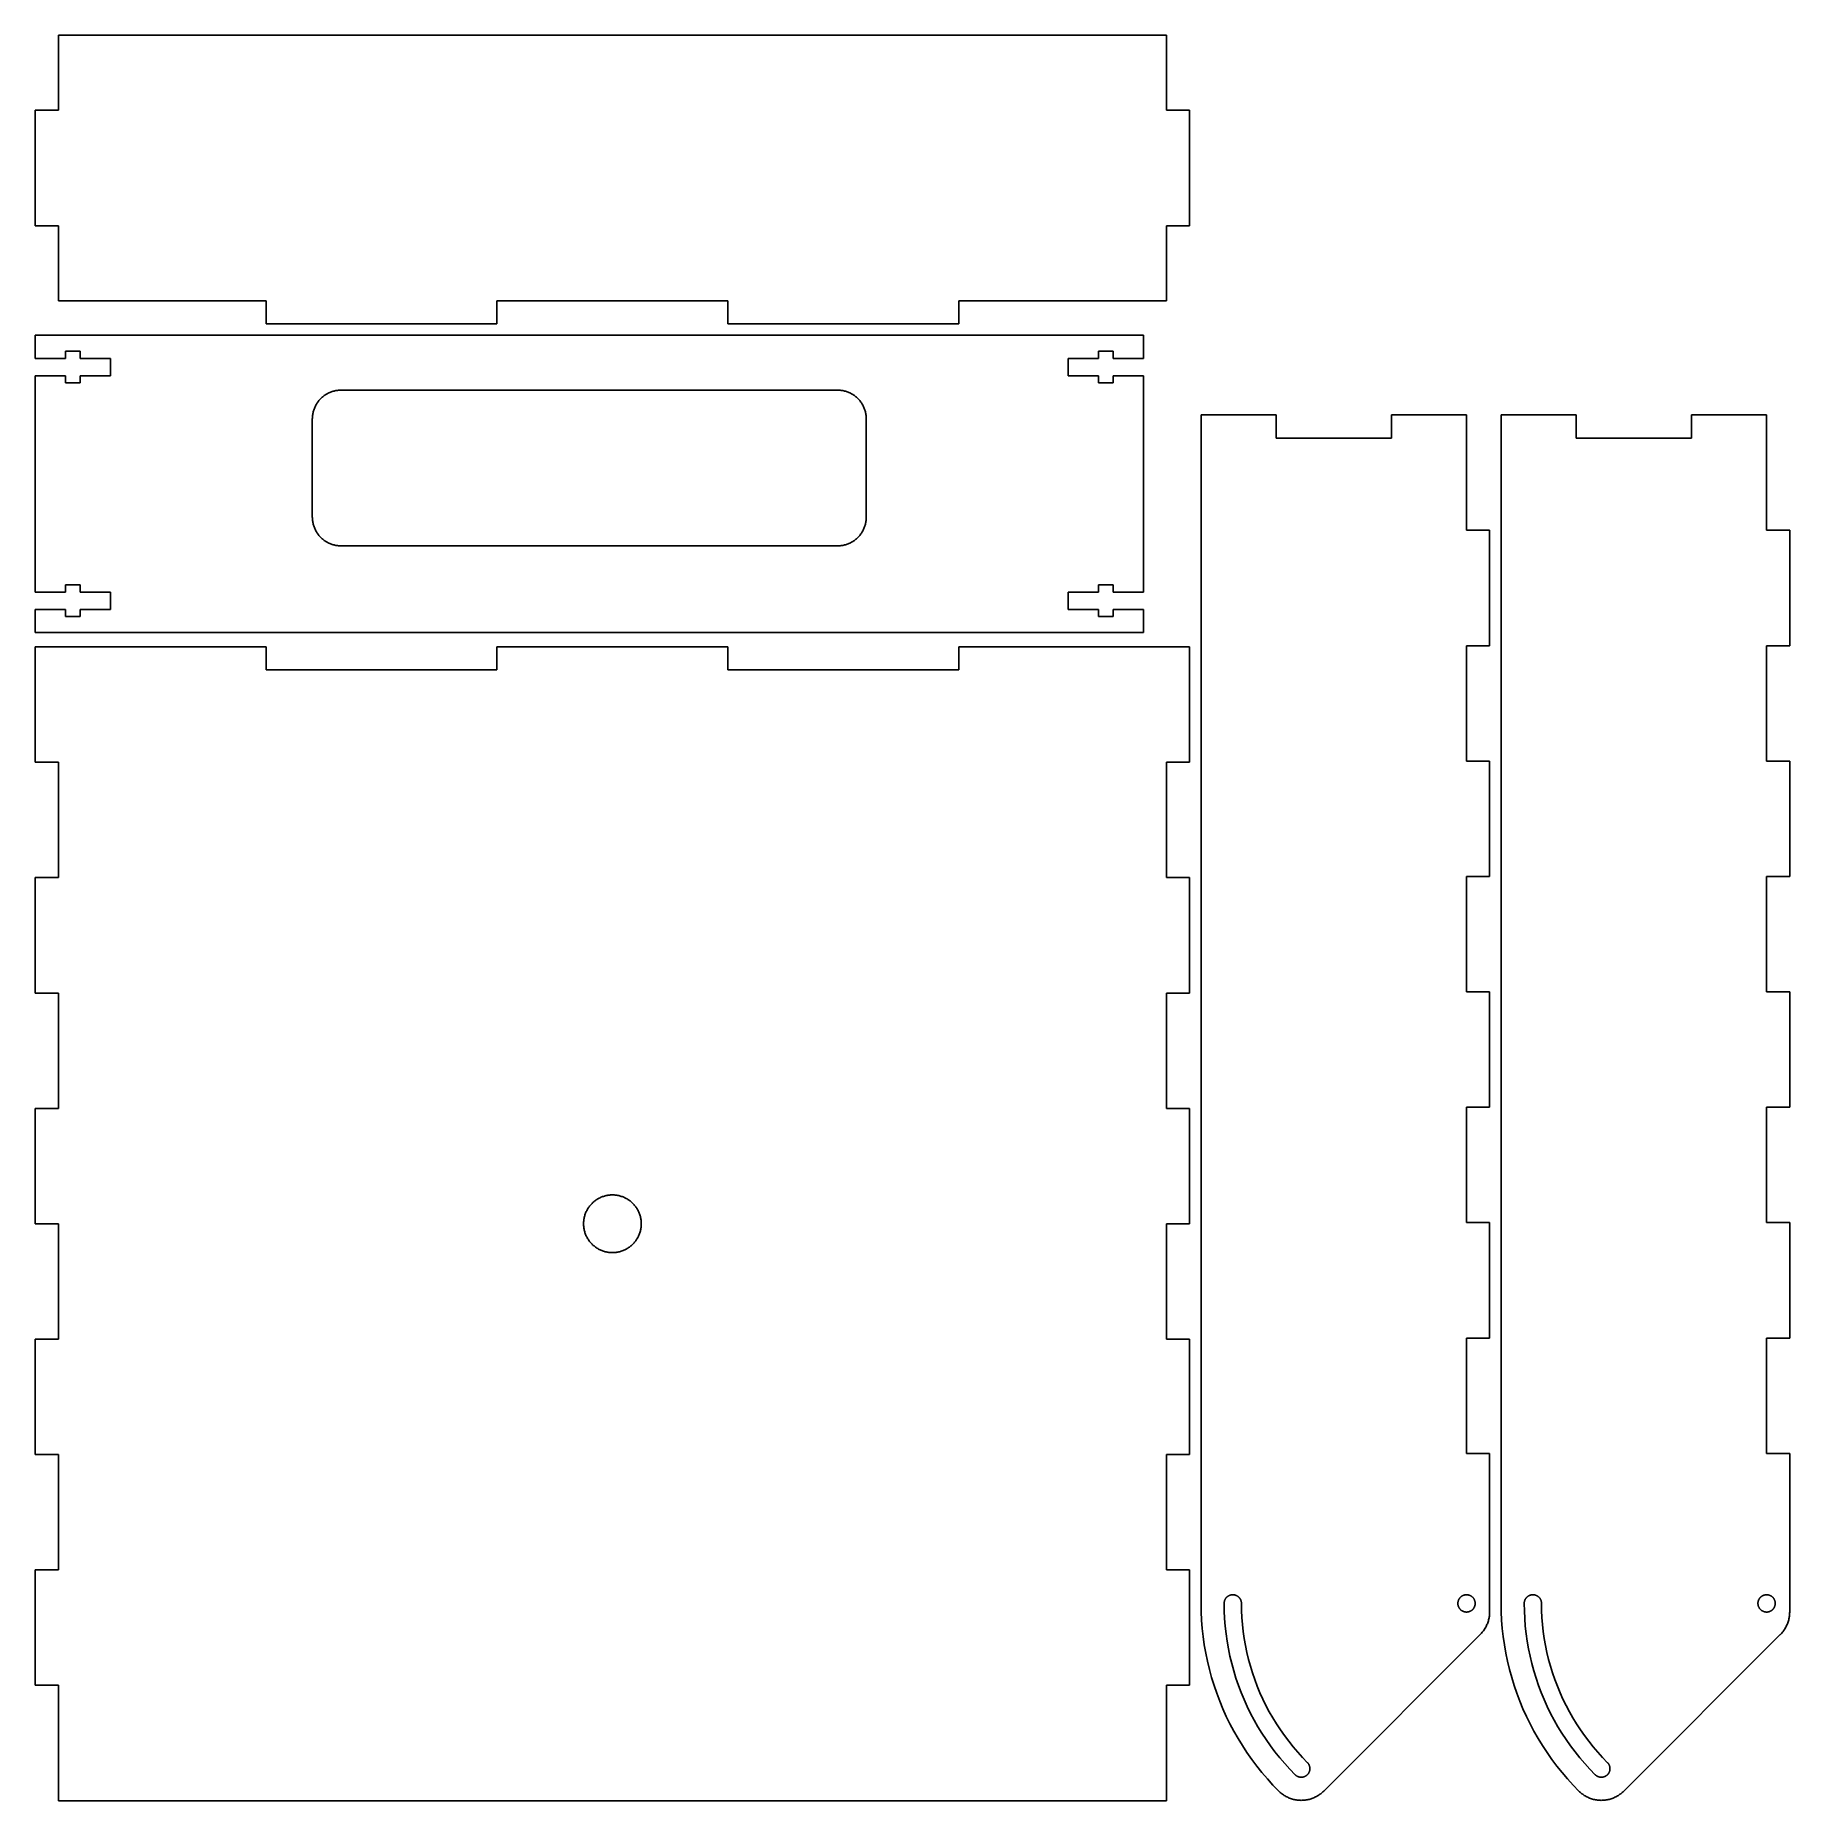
# Model space of a CAD drawing. Header units: metres. Extents: x 0 to 304, y 0 to 306.
import ezdxf

# ---------------------------------------------------------------- set-up
doc = ezdxf.new("R2010")
doc.units = ezdxf.units.M

msp = doc.modelspace()

# ---------------------------------------------------------------- linework, layer by layer
for p, q in [((196, 306), (4, 306)), ((4, 306), (4, 293)), ((196, 293), (196, 306)), ((4, 293), (0, 293)), ((0, 293), (0, 273)), ((200, 293), (196, 293)), ((200, 273), (200, 293)), ((0, 273), (4, 273)), ((4, 273), (4, 260)), ((196, 260), (196, 273)), ((196, 273), (200, 273)), ((4, 260), (40, 260)), ((40, 260), (40, 256)), ((80, 256), (80, 260)), ((80, 260), (120, 260)), ((120, 260), (120, 256)), ((160, 256), (160, 260)), ((160, 260), (196, 260)), ((192, 254), (0, 254)), ((0, 254), (0, 250)), ((40, 256), (80, 256)), ((120, 256), (160, 256)), ((192, 250), (192, 254)), ((5.25, 250), (5.25, 251.25)), ((5.25, 251.25), (7.75, 251.25)), ((7.75, 251.25), (7.75, 250)), ((184.25, 250), (184.25, 251.25)), ((184.25, 251.25), (186.75, 251.25)), ((186.75, 251.25), (186.75, 250)), ((0, 250), (5.25, 250)), ((7.75, 250), (13, 250)), ((13, 250), (13, 247)), ((179, 247), (179, 250)), ((179, 250), (184.25, 250)), ((186.75, 250), (192, 250)), ((5.25, 247), (0, 247)), ((0, 247), (0, 209.5)), ((5.25, 245.75), (5.25, 247)), ((7.75, 245.75), (5.25, 245.75)), ((13, 247), (7.75, 247)), ((7.75, 247), (7.75, 245.75)), ((184.25, 247), (179, 247)), ((184.25, 245.75), (184.25, 247)), ((186.75, 245.75), (184.25, 245.75)), ((192, 247), (186.75, 247)), ((186.75, 247), (186.75, 245.75)), ((192, 209.5), (192, 247)), ((48.4759, 241.629), (48.545, 241.77)), ((48.545, 241.77), (48.6185, 241.909)), ((48.6185, 241.909), (48.6963, 242.045)), ((48.6963, 242.045), (48.7784, 242.179)), ((48.7784, 242.179), (48.8646, 242.31)), ((48.8646, 242.31), (48.9549, 242.439)), ((48.9549, 242.439), (49.0492, 242.565)), ((49.0492, 242.565), (49.1474, 242.687)), ((49.1474, 242.687), (49.2494, 242.807)), ((49.2494, 242.807), (49.3551, 242.923)), ((49.3551, 242.923), (49.4645, 243.036)), ((49.4645, 243.036), (49.5773, 243.145)), ((49.5773, 243.145), (49.6934, 243.251)), ((49.6934, 243.251), (49.8129, 243.353)), ((49.8129, 243.353), (49.9355, 243.451)), ((49.9355, 243.451), (50.0611, 243.545)), ((50.0611, 243.545), (50.1896, 243.635)), ((50.1896, 243.635), (50.3209, 243.722)), ((50.3209, 243.722), (50.4548, 243.804)), ((50.4548, 243.804), (50.5912, 243.882)), ((50.5912, 243.882), (50.73, 243.955)), ((50.73, 243.955), (50.8711, 244.024)), ((50.8711, 244.024), (51.0143, 244.089)), ((51.0143, 244.089), (51.1594, 244.149)), ((51.1594, 244.149), (51.3063, 244.204)), ((51.3063, 244.204), (51.4549, 244.255)), ((51.4549, 244.255), (51.605, 244.301)), ((51.605, 244.301), (51.7565, 244.343)), ((51.7565, 244.343), (51.9093, 244.38)), ((51.9093, 244.38), (52.0631, 244.411)), ((52.0631, 244.411), (52.2178, 244.438)), ((52.2178, 244.438), (52.3733, 244.461)), ((52.3733, 244.461), (52.5294, 244.478)), ((52.5294, 244.478), (52.686, 244.49)), ((52.686, 244.49), (52.8429, 244.498)), ((52.8429, 244.498), (53, 244.5)), ((53, 244.5), (139, 244.5)), ((139, 244.5), (139.157, 244.498)), ((139.157, 244.498), (139.314, 244.49)), ((139.314, 244.49), (139.471, 244.478)), ((139.471, 244.478), (139.627, 244.461)), ((139.627, 244.461), (139.782, 244.438)), ((139.782, 244.438), (139.937, 244.411)), ((139.937, 244.411), (140.091, 244.38)), ((140.091, 244.38), (140.243, 244.343)), ((140.243, 244.343), (140.395, 244.301)), ((140.395, 244.301), (140.545, 244.255)), ((140.545, 244.255), (140.694, 244.204)), ((140.694, 244.204), (140.841, 244.149)), ((140.841, 244.149), (140.986, 244.089)), ((140.986, 244.089), (141.129, 244.024)), ((141.129, 244.024), (141.27, 243.955)), ((141.27, 243.955), (141.409, 243.882)), ((141.409, 243.882), (141.545, 243.804)), ((141.545, 243.804), (141.679, 243.722)), ((141.679, 243.722), (141.81, 243.635)), ((141.81, 243.635), (141.939, 243.545)), ((141.939, 243.545), (142.065, 243.451)), ((142.065, 243.451), (142.187, 243.353)), ((142.187, 243.353), (142.307, 243.251)), ((142.307, 243.251), (142.423, 243.145)), ((142.423, 243.145), (142.536, 243.036)), ((142.536, 243.036), (142.645, 242.923)), ((142.645, 242.923), (142.751, 242.807)), ((142.751, 242.807), (142.853, 242.687)), ((142.853, 242.687), (142.951, 242.565)), ((142.951, 242.565), (143.045, 242.439)), ((143.045, 242.439), (143.135, 242.31)), ((143.135, 242.31), (143.222, 242.179)), ((143.222, 242.179), (143.304, 242.045)), ((143.304, 242.045), (143.382, 241.909)), ((143.382, 241.909), (143.455, 241.77)), ((143.455, 241.77), (143.524, 241.629)), ((48, 239.5), (48.0025, 239.657)), ((48, 222.5), (48, 239.5)), ((48.0025, 239.657), (48.0099, 239.814)), ((48.0099, 239.814), (48.0222, 239.971)), ((48.0222, 239.971), (48.0394, 240.127)), ((48.0394, 240.127), (48.0616, 240.282)), ((48.0616, 240.282), (48.0886, 240.437)), ((48.0886, 240.437), (48.1204, 240.591)), ((48.1204, 240.591), (48.1571, 240.743)), ((48.1571, 240.743), (48.1985, 240.895)), ((48.1985, 240.895), (48.2447, 241.045)), ((48.2447, 241.045), (48.2956, 241.194)), ((48.2956, 241.194), (48.3511, 241.341)), ((48.3511, 241.341), (48.4112, 241.486)), ((48.4112, 241.486), (48.4759, 241.629)), ((143.524, 241.629), (143.589, 241.486)), ((143.589, 241.486), (143.649, 241.341)), ((143.649, 241.341), (143.704, 241.194)), ((143.704, 241.194), (143.755, 241.045)), ((143.755, 241.045), (143.801, 240.895)), ((143.801, 240.895), (143.843, 240.743)), ((143.843, 240.743), (143.88, 240.591)), ((143.88, 240.591), (143.911, 240.437)), ((143.911, 240.437), (143.938, 240.282)), ((143.938, 240.282), (143.961, 240.127)), ((143.961, 240.127), (143.978, 239.971)), ((143.978, 239.971), (143.99, 239.814)), ((143.99, 239.814), (143.998, 239.657)), ((143.998, 239.657), (144, 239.5)), ((144, 239.5), (144, 222.5)), ((215, 240.2), (202, 240.2)), ((202, 240.2), (202, 34.2)), ((215, 236.2), (215, 240.2)), ((248, 240.2), (235, 240.2)), ((235, 240.2), (235, 236.2)), ((248, 220.2), (248, 240.2)), ((267, 240.2), (254, 240.2)), ((254, 240.2), (254, 34.2)), ((267, 236.2), (267, 240.2)), ((300, 240.2), (287, 240.2)), ((287, 240.2), (287, 236.2)), ((300, 220.2), (300, 240.2)), ((235, 236.2), (215, 236.2)), ((287, 236.2), (267, 236.2)), ((48.0025, 222.343), (48, 222.5)), ((48.0099, 222.186), (48.0025, 222.343)), ((48.0222, 222.029), (48.0099, 222.186)), ((48.0394, 221.873), (48.0222, 222.029)), ((48.0616, 221.718), (48.0394, 221.873)), ((48.0886, 221.563), (48.0616, 221.718)), ((48.1204, 221.409), (48.0886, 221.563)), ((48.1571, 221.257), (48.1204, 221.409)), ((48.1985, 221.105), (48.1571, 221.257)), ((48.2447, 220.955), (48.1985, 221.105)), ((48.2956, 220.806), (48.2447, 220.955)), ((48.3511, 220.659), (48.2956, 220.806)), ((48.4112, 220.514), (48.3511, 220.659)), ((48.4759, 220.371), (48.4112, 220.514)), ((48.545, 220.23), (48.4759, 220.371)), ((143.524, 220.371), (143.455, 220.23)), ((143.589, 220.514), (143.524, 220.371)), ((143.649, 220.659), (143.589, 220.514)), ((143.704, 220.806), (143.649, 220.659)), ((143.755, 220.955), (143.704, 220.806)), ((143.801, 221.105), (143.755, 220.955)), ((143.843, 221.257), (143.801, 221.105)), ((143.88, 221.409), (143.843, 221.257)), ((143.911, 221.563), (143.88, 221.409)), ((143.938, 221.718), (143.911, 221.563)), ((143.961, 221.873), (143.938, 221.718)), ((143.978, 222.029), (143.961, 221.873)), ((143.99, 222.186), (143.978, 222.029)), ((143.998, 222.343), (143.99, 222.186)), ((144, 222.5), (143.998, 222.343)), ((48.6185, 220.091), (48.545, 220.23)), ((48.6963, 219.955), (48.6185, 220.091)), ((48.7784, 219.821), (48.6963, 219.955)), ((48.8646, 219.69), (48.7784, 219.821)), ((48.9549, 219.561), (48.8646, 219.69)), ((49.0492, 219.435), (48.9549, 219.561)), ((49.1474, 219.313), (49.0492, 219.435)), ((49.2494, 219.193), (49.1474, 219.313)), ((49.3551, 219.077), (49.2494, 219.193)), ((49.4645, 218.964), (49.3551, 219.077)), ((49.5773, 218.855), (49.4645, 218.964)), ((49.6934, 218.749), (49.5773, 218.855)), ((49.8129, 218.647), (49.6934, 218.749)), ((49.9355, 218.549), (49.8129, 218.647)), ((50.0611, 218.455), (49.9355, 218.549)), ((50.1896, 218.365), (50.0611, 218.455)), ((50.3209, 218.278), (50.1896, 218.365)), ((50.4548, 218.196), (50.3209, 218.278)), ((50.5912, 218.118), (50.4548, 218.196)), ((50.73, 218.045), (50.5912, 218.118)), ((50.8711, 217.976), (50.73, 218.045)), ((51.0143, 217.911), (50.8711, 217.976)), ((51.1594, 217.851), (51.0143, 217.911)), ((51.3063, 217.796), (51.1594, 217.851)), ((51.4549, 217.745), (51.3063, 217.796)), ((51.605, 217.699), (51.4549, 217.745)), ((51.7565, 217.657), (51.605, 217.699)), ((51.9093, 217.62), (51.7565, 217.657)), ((52.0631, 217.589), (51.9093, 217.62)), ((52.2178, 217.562), (52.0631, 217.589)), ((52.3733, 217.539), (52.2178, 217.562)), ((52.5294, 217.522), (52.3733, 217.539)), ((52.686, 217.51), (52.5294, 217.522)), ((52.8429, 217.502), (52.686, 217.51)), ((53, 217.5), (52.8429, 217.502)), ((139, 217.5), (53, 217.5)), ((139.157, 217.502), (139, 217.5)), ((139.314, 217.51), (139.157, 217.502)), ((139.471, 217.522), (139.314, 217.51)), ((139.627, 217.539), (139.471, 217.522)), ((139.782, 217.562), (139.627, 217.539)), ((139.937, 217.589), (139.782, 217.562)), ((140.091, 217.62), (139.937, 217.589)), ((140.243, 217.657), (140.091, 217.62)), ((140.395, 217.699), (140.243, 217.657)), ((140.545, 217.745), (140.395, 217.699)), ((140.694, 217.796), (140.545, 217.745)), ((140.841, 217.851), (140.694, 217.796)), ((140.986, 217.911), (140.841, 217.851)), ((141.129, 217.976), (140.986, 217.911)), ((141.27, 218.045), (141.129, 217.976)), ((141.409, 218.118), (141.27, 218.045)), ((141.545, 218.196), (141.409, 218.118)), ((141.679, 218.278), (141.545, 218.196)), ((141.81, 218.365), (141.679, 218.278)), ((141.939, 218.455), (141.81, 218.365)), ((142.065, 218.549), (141.939, 218.455)), ((142.187, 218.647), (142.065, 218.549)), ((142.307, 218.749), (142.187, 218.647)), ((142.423, 218.855), (142.307, 218.749)), ((142.536, 218.964), (142.423, 218.855)), ((142.645, 219.077), (142.536, 218.964)), ((142.751, 219.193), (142.645, 219.077)), ((142.853, 219.313), (142.751, 219.193)), ((142.951, 219.435), (142.853, 219.313)), ((143.045, 219.561), (142.951, 219.435)), ((143.135, 219.69), (143.045, 219.561)), ((143.222, 219.821), (143.135, 219.69)), ((143.304, 219.955), (143.222, 219.821)), ((143.382, 220.091), (143.304, 219.955)), ((143.455, 220.23), (143.382, 220.091)), ((252, 220.2), (248, 220.2)), ((252, 200.2), (252, 220.2)), ((304, 220.2), (300, 220.2)), ((304, 200.2), (304, 220.2)), ((0, 209.5), (5.25, 209.5)), ((5.25, 209.5), (5.25, 210.75)), ((5.25, 210.75), (7.75, 210.75)), ((7.75, 210.75), (7.75, 209.5)), ((7.75, 209.5), (13, 209.5)), ((13, 209.5), (13, 206.5)), ((179, 206.5), (179, 209.5)), ((179, 209.5), (184.25, 209.5)), ((184.25, 209.5), (184.25, 210.75)), ((184.25, 210.75), (186.75, 210.75)), ((186.75, 210.75), (186.75, 209.5)), ((186.75, 209.5), (192, 209.5)), ((5.25, 206.5), (0, 206.5)), ((0, 206.5), (0, 202.5)), ((5.25, 205.25), (5.25, 206.5)), ((7.75, 205.25), (5.25, 205.25)), ((13, 206.5), (7.75, 206.5)), ((7.75, 206.5), (7.75, 205.25)), ((184.25, 206.5), (179, 206.5)), ((184.25, 205.25), (184.25, 206.5)), ((186.75, 205.25), (184.25, 205.25)), ((192, 206.5), (186.75, 206.5)), ((186.75, 206.5), (186.75, 205.25)), ((192, 202.5), (192, 206.5)), ((0, 202.5), (192, 202.5)), ((40, 200), (0, 200)), ((0, 200), (0, 180)), ((40, 196), (40, 200)), ((120, 200), (80, 200)), ((80, 200), (80, 196)), ((120, 196), (120, 200)), ((200, 200), (160, 200)), ((160, 200), (160, 196)), ((200, 180), (200, 200)), ((248, 180.2), (248, 200.2)), ((248, 200.2), (252, 200.2)), ((300, 180.2), (300, 200.2)), ((300, 200.2), (304, 200.2)), ((80, 196), (40, 196)), ((160, 196), (120, 196)), ((0, 180), (4, 180)), ((4, 180), (4, 160)), ((196, 160), (196, 180)), ((196, 180), (200, 180)), ((252, 180.2), (248, 180.2)), ((252, 160.2), (252, 180.2)), ((304, 180.2), (300, 180.2)), ((304, 160.2), (304, 180.2)), ((4, 160), (0, 160)), ((0, 160), (0, 140)), ((200, 160), (196, 160)), ((200, 140), (200, 160)), ((248, 140.2), (248, 160.2)), ((248, 160.2), (252, 160.2)), ((300, 140.2), (300, 160.2)), ((300, 160.2), (304, 160.2)), ((0, 140), (4, 140)), ((4, 140), (4, 120)), ((196, 120), (196, 140)), ((196, 140), (200, 140)), ((252, 140.2), (248, 140.2)), ((252, 120.2), (252, 140.2)), ((304, 140.2), (300, 140.2)), ((304, 120.2), (304, 140.2)), ((4, 120), (0, 120)), ((0, 120), (0, 100)), ((200, 120), (196, 120)), ((200, 100), (200, 120)), ((248, 100.2), (248, 120.2)), ((248, 120.2), (252, 120.2)), ((300, 100.2), (300, 120.2)), ((300, 120.2), (304, 120.2)), ((96.9355, 103.951), (97.0611, 104.045)), ((97.0611, 104.045), (97.1896, 104.135)), ((97.1896, 104.135), (97.3209, 104.222)), ((97.3209, 104.222), (97.4548, 104.304)), ((97.4548, 104.304), (97.5912, 104.382)), ((97.5912, 104.382), (97.73, 104.455)), ((97.73, 104.455), (97.8711, 104.524)), ((97.8711, 104.524), (98.0143, 104.589)), ((98.0143, 104.589), (98.1594, 104.649)), ((98.1594, 104.649), (98.3063, 104.704)), ((98.3063, 104.704), (98.4549, 104.755)), ((98.4549, 104.755), (98.605, 104.801)), ((98.605, 104.801), (98.7565, 104.843)), ((98.7565, 104.843), (98.9093, 104.88)), ((98.9093, 104.88), (99.0631, 104.911)), ((99.0631, 104.911), (99.2178, 104.938)), ((99.2178, 104.938), (99.3733, 104.961)), ((99.3733, 104.961), (99.5294, 104.978)), ((99.5294, 104.978), (99.6861, 104.99)), ((99.6861, 104.99), (99.8429, 104.998)), ((99.8429, 104.998), (100, 105)), ((100, 105), (100.157, 104.998)), ((100.157, 104.998), (100.314, 104.99)), ((100.314, 104.99), (100.471, 104.978)), ((100.471, 104.978), (100.627, 104.961)), ((100.627, 104.961), (100.782, 104.938)), ((100.782, 104.938), (100.937, 104.911)), ((100.937, 104.911), (101.091, 104.88)), ((101.091, 104.88), (101.243, 104.843)), ((101.243, 104.843), (101.395, 104.801)), ((101.395, 104.801), (101.545, 104.755)), ((101.545, 104.755), (101.694, 104.704)), ((101.694, 104.704), (101.841, 104.649)), ((101.841, 104.649), (101.986, 104.589)), ((101.986, 104.589), (102.129, 104.524)), ((102.129, 104.524), (102.27, 104.455)), ((102.27, 104.455), (102.409, 104.382)), ((102.409, 104.382), (102.545, 104.304)), ((102.545, 104.304), (102.679, 104.222)), ((102.679, 104.222), (102.81, 104.135)), ((102.81, 104.135), (102.939, 104.045)), ((102.939, 104.045), (103.065, 103.951)), ((95.0886, 100.937), (95.1204, 101.091)), ((95.1204, 101.091), (95.1571, 101.243)), ((95.1571, 101.243), (95.1985, 101.395)), ((95.1985, 101.395), (95.2447, 101.545)), ((95.2447, 101.545), (95.2956, 101.694)), ((95.2956, 101.694), (95.3511, 101.841)), ((95.3511, 101.841), (95.4112, 101.986)), ((95.4112, 101.986), (95.4759, 102.129)), ((95.4759, 102.129), (95.545, 102.27)), ((95.545, 102.27), (95.6185, 102.409)), ((95.6185, 102.409), (95.6963, 102.545)), ((95.6963, 102.545), (95.7784, 102.679)), ((95.7784, 102.679), (95.8646, 102.81)), ((95.8646, 102.81), (95.9549, 102.939)), ((95.9549, 102.939), (96.0492, 103.065)), ((96.0492, 103.065), (96.1474, 103.187)), ((96.1474, 103.187), (96.2494, 103.307)), ((96.2494, 103.307), (96.3551, 103.423)), ((96.3551, 103.423), (96.4645, 103.536)), ((96.4645, 103.536), (96.5773, 103.645)), ((96.5773, 103.645), (96.6934, 103.751)), ((96.6934, 103.751), (96.8129, 103.853)), ((96.8129, 103.853), (96.9355, 103.951)), ((103.065, 103.951), (103.187, 103.853)), ((103.187, 103.853), (103.307, 103.751)), ((103.307, 103.751), (103.423, 103.645)), ((103.423, 103.645), (103.536, 103.536)), ((103.536, 103.536), (103.645, 103.423)), ((103.645, 103.423), (103.751, 103.307)), ((103.751, 103.307), (103.853, 103.187)), ((103.853, 103.187), (103.951, 103.065)), ((103.951, 103.065), (104.045, 102.939)), ((104.045, 102.939), (104.135, 102.81)), ((104.135, 102.81), (104.222, 102.679)), ((104.222, 102.679), (104.304, 102.545)), ((104.304, 102.545), (104.382, 102.409)), ((104.382, 102.409), (104.455, 102.27)), ((104.455, 102.27), (104.524, 102.129)), ((104.524, 102.129), (104.589, 101.986)), ((104.589, 101.986), (104.649, 101.841)), ((104.649, 101.841), (104.704, 101.694)), ((104.704, 101.694), (104.755, 101.545)), ((104.755, 101.545), (104.801, 101.395)), ((104.801, 101.395), (104.843, 101.243)), ((104.843, 101.243), (104.88, 101.091)), ((104.88, 101.091), (104.911, 100.937)), ((0, 100), (4, 100)), ((4, 100), (4, 80)), ((95, 100), (95.0025, 100.157)), ((95.0025, 99.8429), (95, 100)), ((95.0025, 100.157), (95.0099, 100.314)), ((95.0099, 99.6861), (95.0025, 99.8429)), ((95.0099, 100.314), (95.0222, 100.471)), ((95.0222, 99.5294), (95.0099, 99.6861)), ((95.0222, 100.471), (95.0394, 100.627)), ((95.0394, 99.3733), (95.0222, 99.5294)), ((95.0394, 100.627), (95.0616, 100.782)), ((95.0616, 99.2178), (95.0394, 99.3733)), ((95.0616, 100.782), (95.0886, 100.937)), ((95.0886, 99.0631), (95.0616, 99.2178)), ((95.1204, 98.9093), (95.0886, 99.0631)), ((95.1571, 98.7565), (95.1204, 98.9093)), ((95.1985, 98.605), (95.1571, 98.7565)), ((95.2447, 98.4549), (95.1985, 98.605)), ((95.2956, 98.3063), (95.2447, 98.4549)), ((95.3511, 98.1594), (95.2956, 98.3063)), ((95.4112, 98.0143), (95.3511, 98.1594)), ((95.4759, 97.8711), (95.4112, 98.0143)), ((104.589, 98.0143), (104.524, 97.8711)), ((104.649, 98.1594), (104.589, 98.0143)), ((104.704, 98.3063), (104.649, 98.1594)), ((104.755, 98.4549), (104.704, 98.3063)), ((104.801, 98.605), (104.755, 98.4549)), ((104.843, 98.7565), (104.801, 98.605)), ((104.88, 98.9093), (104.843, 98.7565)), ((104.911, 99.0631), (104.88, 98.9093)), ((104.911, 100.937), (104.938, 100.782)), ((104.938, 99.2178), (104.911, 99.0631)), ((104.938, 100.782), (104.961, 100.627)), ((104.961, 99.3733), (104.938, 99.2178)), ((104.961, 100.627), (104.978, 100.471)), ((104.978, 99.5294), (104.961, 99.3733)), ((104.978, 100.471), (104.99, 100.314)), ((104.99, 99.6861), (104.978, 99.5294)), ((104.99, 100.314), (104.998, 100.157)), ((104.998, 99.8429), (104.99, 99.6861)), ((104.998, 100.157), (105, 100)), ((105, 100), (104.998, 99.8429)), ((196, 80), (196, 100)), ((196, 100), (200, 100)), ((252, 100.2), (248, 100.2)), ((252, 80.2), (252, 100.2)), ((304, 100.2), (300, 100.2)), ((304, 80.2), (304, 100.2)), ((95.545, 97.73), (95.4759, 97.8711)), ((95.6185, 97.5912), (95.545, 97.73)), ((95.6963, 97.4548), (95.6185, 97.5912)), ((95.7784, 97.3209), (95.6963, 97.4548)), ((95.8646, 97.1896), (95.7784, 97.3209)), ((95.9549, 97.0611), (95.8646, 97.1896)), ((96.0492, 96.9355), (95.9549, 97.0611)), ((96.1474, 96.8129), (96.0492, 96.9355)), ((96.2494, 96.6934), (96.1474, 96.8129)), ((96.3551, 96.5773), (96.2494, 96.6934)), ((96.4645, 96.4645), (96.3551, 96.5773)), ((96.5773, 96.3551), (96.4645, 96.4645)), ((96.6934, 96.2494), (96.5773, 96.3551)), ((96.8129, 96.1474), (96.6934, 96.2494)), ((96.9355, 96.0492), (96.8129, 96.1474)), ((97.0611, 95.9549), (96.9355, 96.0492)), ((97.1896, 95.8646), (97.0611, 95.9549)), ((97.3209, 95.7784), (97.1896, 95.8646)), ((97.4548, 95.6963), (97.3209, 95.7784)), ((97.5912, 95.6185), (97.4548, 95.6963)), ((97.73, 95.545), (97.5912, 95.6185)), ((97.8711, 95.4759), (97.73, 95.545)), ((98.0143, 95.4112), (97.8711, 95.4759)), ((98.1594, 95.3511), (98.0143, 95.4112)), ((98.3063, 95.2956), (98.1594, 95.3511)), ((98.4549, 95.2447), (98.3063, 95.2956)), ((98.605, 95.1985), (98.4549, 95.2447)), ((98.7565, 95.1571), (98.605, 95.1985)), ((98.9093, 95.1204), (98.7565, 95.1571)), ((99.0631, 95.0886), (98.9093, 95.1204)), ((99.2178, 95.0616), (99.0631, 95.0886)), ((99.3733, 95.0394), (99.2178, 95.0616)), ((99.5294, 95.0222), (99.3733, 95.0394)), ((99.6861, 95.0099), (99.5294, 95.0222)), ((99.8429, 95.0025), (99.6861, 95.0099)), ((100, 95), (99.8429, 95.0025)), ((100.157, 95.0025), (100, 95)), ((100.314, 95.0099), (100.157, 95.0025)), ((100.471, 95.0222), (100.314, 95.0099)), ((100.627, 95.0394), (100.471, 95.0222)), ((100.782, 95.0616), (100.627, 95.0394)), ((100.937, 95.0886), (100.782, 95.0616)), ((101.091, 95.1204), (100.937, 95.0886)), ((101.243, 95.1571), (101.091, 95.1204)), ((101.395, 95.1985), (101.243, 95.1571)), ((101.545, 95.2447), (101.395, 95.1985)), ((101.694, 95.2956), (101.545, 95.2447)), ((101.841, 95.3511), (101.694, 95.2956)), ((101.986, 95.4112), (101.841, 95.3511)), ((102.129, 95.4759), (101.986, 95.4112)), ((102.27, 95.545), (102.129, 95.4759)), ((102.409, 95.6185), (102.27, 95.545)), ((102.545, 95.6963), (102.409, 95.6185)), ((102.679, 95.7784), (102.545, 95.6963)), ((102.81, 95.8646), (102.679, 95.7784)), ((102.939, 95.9549), (102.81, 95.8646)), ((103.065, 96.0492), (102.939, 95.9549)), ((103.187, 96.1474), (103.065, 96.0492)), ((103.307, 96.2494), (103.187, 96.1474)), ((103.423, 96.3551), (103.307, 96.2494)), ((103.536, 96.4645), (103.423, 96.3551)), ((103.645, 96.5773), (103.536, 96.4645)), ((103.751, 96.6934), (103.645, 96.5773)), ((103.853, 96.8129), (103.751, 96.6934)), ((103.951, 96.9355), (103.853, 96.8129)), ((104.045, 97.0611), (103.951, 96.9355)), ((104.135, 97.1896), (104.045, 97.0611)), ((104.222, 97.3209), (104.135, 97.1896)), ((104.304, 97.4548), (104.222, 97.3209)), ((104.382, 97.5912), (104.304, 97.4548)), ((104.455, 97.73), (104.382, 97.5912)), ((104.524, 97.8711), (104.455, 97.73)), ((4, 80), (0, 80)), ((0, 80), (0, 60)), ((200, 80), (196, 80)), ((200, 60), (200, 80)), ((248, 60.2), (248, 80.2)), ((248, 80.2), (252, 80.2)), ((300, 60.2), (300, 80.2)), ((300, 80.2), (304, 80.2)), ((0, 60), (4, 60)), ((4, 60), (4, 40)), ((196, 40), (196, 60)), ((196, 60), (200, 60)), ((252, 60.2), (248, 60.2)), ((252, 32.7), (252, 60.2)), ((304, 60.2), (300, 60.2)), ((304, 32.7), (304, 60.2)), ((4, 40), (0, 40)), ((0, 40), (0, 20)), ((200, 40), (196, 40)), ((200, 20), (200, 40)), ((202, 34.2), (202.023, 32.7551)), ((206, 34.2), (206.001, 34.2471)), ((206.021, 32.8808), (206, 34.2)), ((206.001, 34.2471), (206.003, 34.2942)), ((206.003, 34.2942), (206.007, 34.3412)), ((206.007, 34.3412), (206.012, 34.388)), ((206.012, 34.388), (206.018, 34.4346)), ((206.018, 34.4346), (206.027, 34.4811)), ((206.027, 34.4811), (206.036, 34.5272)), ((206.036, 34.5272), (206.047, 34.573)), ((206.047, 34.573), (206.06, 34.6185)), ((206.06, 34.6185), (206.073, 34.6635)), ((206.073, 34.6635), (206.089, 34.7081)), ((206.089, 34.7081), (206.105, 34.7522)), ((206.105, 34.7522), (206.123, 34.7957)), ((206.123, 34.7957), (206.143, 34.8387)), ((206.143, 34.8387), (206.163, 34.881)), ((206.163, 34.881), (206.186, 34.9226)), ((206.186, 34.9226), (206.209, 34.9636)), ((206.209, 34.9636), (206.234, 35.0037)), ((206.234, 35.0037), (206.259, 35.0431)), ((206.259, 35.0431), (206.286, 35.0817)), ((206.286, 35.0817), (206.315, 35.1194)), ((206.315, 35.1194), (206.344, 35.1561)), ((206.344, 35.1561), (206.375, 35.192)), ((206.375, 35.192), (206.407, 35.2268)), ((206.407, 35.2268), (206.439, 35.2607)), ((206.439, 35.2607), (206.473, 35.2934)), ((206.473, 35.2934), (206.508, 35.3252)), ((206.508, 35.3252), (206.544, 35.3558)), ((206.544, 35.3558), (206.581, 35.3852)), ((206.581, 35.3852), (206.618, 35.4135)), ((206.618, 35.4135), (206.657, 35.4406)), ((206.657, 35.4406), (206.696, 35.4665)), ((206.696, 35.4665), (206.736, 35.4911)), ((206.736, 35.4911), (206.777, 35.5145)), ((206.777, 35.5145), (206.819, 35.5365)), ((206.819, 35.5365), (206.861, 35.5572)), ((206.861, 35.5572), (206.904, 35.5766)), ((206.904, 35.5766), (206.948, 35.5947)), ((206.948, 35.5947), (206.992, 35.6113)), ((206.992, 35.6113), (207.036, 35.6266)), ((207.036, 35.6266), (207.082, 35.6404)), ((207.082, 35.6404), (207.127, 35.6529)), ((207.127, 35.6529), (207.173, 35.6639)), ((207.173, 35.6639), (207.219, 35.6734)), ((207.219, 35.6734), (207.265, 35.6815)), ((207.265, 35.6815), (207.312, 35.6882)), ((207.312, 35.6882), (207.359, 35.6933)), ((207.359, 35.6933), (207.406, 35.697)), ((207.406, 35.697), (207.453, 35.6992)), ((207.453, 35.6992), (207.5, 35.7)), ((207.5, 35.7), (207.547, 35.6992)), ((207.547, 35.6992), (207.594, 35.697)), ((207.594, 35.697), (207.641, 35.6933)), ((207.641, 35.6933), (207.688, 35.6882)), ((207.688, 35.6882), (207.735, 35.6815)), ((207.735, 35.6815), (207.781, 35.6734)), ((207.781, 35.6734), (207.827, 35.6639)), ((207.827, 35.6639), (207.873, 35.6529)), ((207.873, 35.6529), (207.918, 35.6404)), ((207.918, 35.6404), (207.964, 35.6266)), ((207.964, 35.6266), (208.008, 35.6113)), ((208.008, 35.6113), (208.052, 35.5947)), ((208.052, 35.5947), (208.096, 35.5766)), ((208.096, 35.5766), (208.139, 35.5572)), ((208.139, 35.5572), (208.181, 35.5365)), ((208.181, 35.5365), (208.223, 35.5145)), ((208.223, 35.5145), (208.264, 35.4911)), ((208.264, 35.4911), (208.304, 35.4665)), ((208.304, 35.4665), (208.343, 35.4406)), ((208.343, 35.4406), (208.382, 35.4135)), ((208.382, 35.4135), (208.419, 35.3852)), ((208.419, 35.3852), (208.456, 35.3558)), ((208.456, 35.3558), (208.492, 35.3252)), ((208.492, 35.3252), (208.527, 35.2934)), ((208.527, 35.2934), (208.561, 35.2607)), ((208.561, 35.2607), (208.593, 35.2268)), ((208.593, 35.2268), (208.625, 35.192)), ((208.625, 35.192), (208.656, 35.1561)), ((208.656, 35.1561), (208.685, 35.1194)), ((208.685, 35.1194), (208.714, 35.0817)), ((208.714, 35.0817), (208.741, 35.0431)), ((208.741, 35.0431), (208.766, 35.0037)), ((208.766, 35.0037), (208.791, 34.9636)), ((208.791, 34.9636), (208.814, 34.9226)), ((208.814, 34.9226), (208.837, 34.881)), ((208.837, 34.881), (208.857, 34.8387)), ((208.857, 34.8387), (208.877, 34.7957)), ((208.877, 34.7957), (208.895, 34.7522)), ((208.895, 34.7522), (208.911, 34.7081)), ((208.911, 34.7081), (208.927, 34.6635)), ((208.927, 34.6635), (208.94, 34.6185)), ((208.94, 34.6185), (208.953, 34.573)), ((208.953, 34.573), (208.964, 34.5272)), ((208.964, 34.5272), (208.973, 34.4811)), ((208.973, 34.4811), (208.982, 34.4346)), ((208.982, 34.4346), (208.988, 34.388)), ((208.988, 34.388), (208.993, 34.3412)), ((208.993, 34.3412), (208.997, 34.2942)), ((208.997, 34.2942), (208.999, 34.2471)), ((208.999, 34.2471), (209.019, 32.975)), ((246.5, 34.2), (246.501, 34.2471)), ((246.501, 34.1529), (246.5, 34.2)), ((246.501, 34.2471), (246.503, 34.2942)), ((246.503, 34.1058), (246.501, 34.1529)), ((246.503, 34.2942), (246.507, 34.3412)), ((246.507, 34.0588), (246.503, 34.1058)), ((246.507, 34.3412), (246.512, 34.388)), ((246.512, 34.012), (246.507, 34.0588)), ((246.512, 34.388), (246.518, 34.4346)), ((246.518, 33.9653), (246.512, 34.012)), ((246.518, 34.4346), (246.527, 34.4811)), ((246.527, 33.9189), (246.518, 33.9653)), ((246.527, 34.4811), (246.536, 34.5272)), ((246.536, 33.8728), (246.527, 33.9189)), ((246.536, 34.5272), (246.547, 34.573)), ((246.547, 33.827), (246.536, 33.8728)), ((246.547, 34.573), (246.56, 34.6185)), ((246.56, 33.7815), (246.547, 33.827)), ((246.56, 34.6185), (246.573, 34.6635)), ((246.573, 33.7365), (246.56, 33.7815)), ((246.573, 34.6635), (246.589, 34.7081)), ((246.589, 33.6919), (246.573, 33.7365)), ((246.589, 34.7081), (246.605, 34.7522)), ((246.605, 33.6478), (246.589, 33.6919)), ((246.605, 34.7522), (246.623, 34.7957)), ((246.623, 34.7957), (246.643, 34.8387)), ((246.643, 34.8387), (246.663, 34.881)), ((246.663, 34.881), (246.686, 34.9226)), ((246.686, 34.9226), (246.709, 34.9636)), ((246.709, 34.9636), (246.734, 35.0037)), ((246.734, 35.0037), (246.759, 35.0431)), ((246.759, 35.0431), (246.786, 35.0817)), ((246.786, 35.0817), (246.815, 35.1194)), ((246.815, 35.1194), (246.844, 35.1561)), ((246.844, 35.1561), (246.875, 35.192)), ((246.875, 35.192), (246.907, 35.2268)), ((246.907, 35.2268), (246.939, 35.2607)), ((246.939, 35.2607), (246.973, 35.2934)), ((246.973, 35.2934), (247.008, 35.3252)), ((247.008, 35.3252), (247.044, 35.3558)), ((247.044, 35.3558), (247.081, 35.3852)), ((247.081, 35.3852), (247.118, 35.4135)), ((247.118, 35.4135), (247.157, 35.4406)), ((247.157, 35.4406), (247.196, 35.4665)), ((247.196, 35.4665), (247.236, 35.4911)), ((247.236, 35.4911), (247.277, 35.5145)), ((247.277, 35.5145), (247.319, 35.5365)), ((247.319, 35.5365), (247.361, 35.5572)), ((247.361, 35.5572), (247.404, 35.5766)), ((247.404, 35.5766), (247.448, 35.5947)), ((247.448, 35.5947), (247.492, 35.6113)), ((247.492, 35.6113), (247.536, 35.6266)), ((247.536, 35.6266), (247.582, 35.6404)), ((247.582, 35.6404), (247.627, 35.6529)), ((247.627, 35.6529), (247.673, 35.6639)), ((247.673, 35.6639), (247.719, 35.6734)), ((247.719, 35.6734), (247.765, 35.6815)), ((247.765, 35.6815), (247.812, 35.6882)), ((247.812, 35.6882), (247.859, 35.6933)), ((247.859, 35.6933), (247.906, 35.697)), ((247.906, 35.697), (247.953, 35.6992)), ((247.953, 35.6992), (248, 35.7)), ((248, 35.7), (248.047, 35.6992)), ((248.047, 35.6992), (248.094, 35.697)), ((248.094, 35.697), (248.141, 35.6933)), ((248.141, 35.6933), (248.188, 35.6882)), ((248.188, 35.6882), (248.235, 35.6815)), ((248.235, 35.6815), (248.281, 35.6734)), ((248.281, 35.6734), (248.327, 35.6639)), ((248.327, 35.6639), (248.373, 35.6529)), ((248.373, 35.6529), (248.418, 35.6404)), ((248.418, 35.6404), (248.464, 35.6266)), ((248.464, 35.6266), (248.508, 35.6113)), ((248.508, 35.6113), (248.552, 35.5947)), ((248.552, 35.5947), (248.596, 35.5766)), ((248.596, 35.5766), (248.639, 35.5572)), ((248.639, 35.5572), (248.681, 35.5365)), ((248.681, 35.5365), (248.723, 35.5145)), ((248.723, 35.5145), (248.764, 35.4911)), ((248.764, 35.4911), (248.804, 35.4665)), ((248.804, 35.4665), (248.843, 35.4406)), ((248.843, 35.4406), (248.882, 35.4135)), ((248.882, 35.4135), (248.919, 35.3852)), ((248.919, 35.3852), (248.956, 35.3558)), ((248.956, 35.3558), (248.992, 35.3252)), ((248.992, 35.3252), (249.027, 35.2934)), ((249.027, 35.2934), (249.061, 35.2607)), ((249.061, 35.2607), (249.093, 35.2268)), ((249.093, 35.2268), (249.125, 35.192)), ((249.125, 35.192), (249.156, 35.1561)), ((249.156, 35.1561), (249.185, 35.1194)), ((249.185, 35.1194), (249.214, 35.0817)), ((249.214, 35.0817), (249.241, 35.0431)), ((249.241, 35.0431), (249.266, 35.0037)), ((249.266, 35.0037), (249.291, 34.9636)), ((249.291, 34.9636), (249.314, 34.9226)), ((249.314, 34.9226), (249.337, 34.881)), ((249.337, 34.881), (249.357, 34.8387)), ((249.357, 34.8387), (249.377, 34.7957)), ((249.377, 34.7957), (249.395, 34.7522)), ((249.395, 34.7522), (249.411, 34.7081)), ((249.411, 33.6919), (249.395, 33.6478)), ((249.411, 34.7081), (249.427, 34.6635)), ((249.427, 33.7365), (249.411, 33.6919)), ((249.427, 34.6635), (249.44, 34.6185)), ((249.44, 33.7815), (249.427, 33.7365)), ((249.44, 34.6185), (249.453, 34.573)), ((249.453, 33.827), (249.44, 33.7815)), ((249.453, 34.573), (249.464, 34.5272)), ((249.464, 33.8728), (249.453, 33.827)), ((249.464, 34.5272), (249.473, 34.4811)), ((249.473, 33.9189), (249.464, 33.8728)), ((249.473, 34.4811), (249.482, 34.4346)), ((249.482, 33.9653), (249.473, 33.9189)), ((249.482, 34.4346), (249.488, 34.388)), ((249.488, 34.012), (249.482, 33.9653)), ((249.488, 34.388), (249.493, 34.3412)), ((249.493, 34.0588), (249.488, 34.012)), ((249.493, 34.3412), (249.497, 34.2942)), ((249.497, 34.1058), (249.493, 34.0588)), ((249.497, 34.2942), (249.499, 34.2471)), ((249.499, 34.1529), (249.497, 34.1058)), ((249.499, 34.2471), (249.5, 34.2)), ((249.5, 34.2), (249.499, 34.1529)), ((254, 34.2), (254.023, 32.7551)), ((258, 34.2), (258.001, 34.2471)), ((258.021, 32.8808), (258, 34.2)), ((258.001, 34.2471), (258.003, 34.2942)), ((258.003, 34.2942), (258.007, 34.3412)), ((258.007, 34.3412), (258.012, 34.388)), ((258.012, 34.388), (258.018, 34.4346)), ((258.018, 34.4346), (258.027, 34.4811)), ((258.027, 34.4811), (258.036, 34.5272)), ((258.036, 34.5272), (258.047, 34.573)), ((258.047, 34.573), (258.06, 34.6185)), ((258.06, 34.6185), (258.073, 34.6635)), ((258.073, 34.6635), (258.089, 34.7081)), ((258.089, 34.7081), (258.105, 34.7522)), ((258.105, 34.7522), (258.123, 34.7957)), ((258.123, 34.7957), (258.143, 34.8387)), ((258.143, 34.8387), (258.163, 34.881)), ((258.163, 34.881), (258.186, 34.9226)), ((258.186, 34.9226), (258.209, 34.9636)), ((258.209, 34.9636), (258.234, 35.0037)), ((258.234, 35.0037), (258.259, 35.0431)), ((258.259, 35.0431), (258.286, 35.0817)), ((258.286, 35.0817), (258.315, 35.1194)), ((258.315, 35.1194), (258.344, 35.1561)), ((258.344, 35.1561), (258.375, 35.192)), ((258.375, 35.192), (258.407, 35.2268)), ((258.407, 35.2268), (258.439, 35.2607)), ((258.439, 35.2607), (258.473, 35.2934)), ((258.473, 35.2934), (258.508, 35.3252)), ((258.508, 35.3252), (258.544, 35.3558)), ((258.544, 35.3558), (258.581, 35.3852)), ((258.581, 35.3852), (258.618, 35.4135)), ((258.618, 35.4135), (258.657, 35.4406)), ((258.657, 35.4406), (258.696, 35.4665)), ((258.696, 35.4665), (258.736, 35.4911)), ((258.736, 35.4911), (258.777, 35.5145)), ((258.777, 35.5145), (258.819, 35.5365)), ((258.819, 35.5365), (258.861, 35.5572)), ((258.861, 35.5572), (258.904, 35.5766)), ((258.904, 35.5766), (258.948, 35.5947)), ((258.948, 35.5947), (258.992, 35.6113)), ((258.992, 35.6113), (259.036, 35.6266)), ((259.036, 35.6266), (259.082, 35.6404)), ((259.082, 35.6404), (259.127, 35.6529)), ((259.127, 35.6529), (259.173, 35.6639)), ((259.173, 35.6639), (259.219, 35.6734)), ((259.219, 35.6734), (259.265, 35.6815)), ((259.265, 35.6815), (259.312, 35.6882)), ((259.312, 35.6882), (259.359, 35.6933)), ((259.359, 35.6933), (259.406, 35.697)), ((259.406, 35.697), (259.453, 35.6992)), ((259.453, 35.6992), (259.5, 35.7)), ((259.5, 35.7), (259.547, 35.6992)), ((259.547, 35.6992), (259.594, 35.697)), ((259.594, 35.697), (259.641, 35.6933)), ((259.641, 35.6933), (259.688, 35.6882)), ((259.688, 35.6882), (259.735, 35.6815)), ((259.735, 35.6815), (259.781, 35.6734)), ((259.781, 35.6734), (259.827, 35.6639)), ((259.827, 35.6639), (259.873, 35.6529)), ((259.873, 35.6529), (259.918, 35.6404)), ((259.918, 35.6404), (259.964, 35.6266)), ((259.964, 35.6266), (260.008, 35.6113)), ((260.008, 35.6113), (260.052, 35.5947)), ((260.052, 35.5947), (260.096, 35.5766)), ((260.096, 35.5766), (260.139, 35.5572)), ((260.139, 35.5572), (260.181, 35.5365)), ((260.181, 35.5365), (260.223, 35.5145)), ((260.223, 35.5145), (260.264, 35.4911)), ((260.264, 35.4911), (260.304, 35.4665)), ((260.304, 35.4665), (260.343, 35.4406)), ((260.343, 35.4406), (260.382, 35.4135)), ((260.382, 35.4135), (260.419, 35.3852)), ((260.419, 35.3852), (260.456, 35.3558)), ((260.456, 35.3558), (260.492, 35.3252)), ((260.492, 35.3252), (260.527, 35.2934)), ((260.527, 35.2934), (260.561, 35.2607)), ((260.561, 35.2607), (260.593, 35.2268)), ((260.593, 35.2268), (260.625, 35.192)), ((260.625, 35.192), (260.656, 35.1561)), ((260.656, 35.1561), (260.685, 35.1194)), ((260.685, 35.1194), (260.714, 35.0817)), ((260.714, 35.0817), (260.741, 35.0431)), ((260.741, 35.0431), (260.766, 35.0037)), ((260.766, 35.0037), (260.791, 34.9636)), ((260.791, 34.9636), (260.814, 34.9226)), ((260.814, 34.9226), (260.837, 34.881)), ((260.837, 34.881), (260.857, 34.8387)), ((260.857, 34.8387), (260.877, 34.7957)), ((260.877, 34.7957), (260.895, 34.7522)), ((260.895, 34.7522), (260.911, 34.7081)), ((260.911, 34.7081), (260.927, 34.6635)), ((260.927, 34.6635), (260.94, 34.6185)), ((260.94, 34.6185), (260.953, 34.573)), ((260.953, 34.573), (260.964, 34.5272)), ((260.964, 34.5272), (260.973, 34.4811)), ((260.973, 34.4811), (260.982, 34.4346)), ((260.982, 34.4346), (260.988, 34.388)), ((260.988, 34.388), (260.993, 34.3412)), ((260.993, 34.3412), (260.997, 34.2942)), ((260.997, 34.2942), (260.999, 34.2471)), ((260.999, 34.2471), (261.019, 32.975)), ((298.5, 34.2), (298.501, 34.2471)), ((298.501, 34.1529), (298.5, 34.2)), ((298.501, 34.2471), (298.503, 34.2942)), ((298.503, 34.1058), (298.501, 34.1529)), ((298.503, 34.2942), (298.507, 34.3412)), ((298.507, 34.0588), (298.503, 34.1058)), ((298.507, 34.3412), (298.512, 34.388)), ((298.512, 34.012), (298.507, 34.0588)), ((298.512, 34.388), (298.518, 34.4346)), ((298.518, 33.9653), (298.512, 34.012)), ((298.518, 34.4346), (298.527, 34.4811)), ((298.527, 33.9189), (298.518, 33.9653)), ((298.527, 34.4811), (298.536, 34.5272)), ((298.536, 33.8728), (298.527, 33.9189)), ((298.536, 34.5272), (298.547, 34.573)), ((298.547, 33.827), (298.536, 33.8728)), ((298.547, 34.573), (298.56, 34.6185)), ((298.56, 33.7815), (298.547, 33.827)), ((298.56, 34.6185), (298.573, 34.6635)), ((298.573, 33.7365), (298.56, 33.7815)), ((298.573, 34.6635), (298.589, 34.7081)), ((298.589, 33.6919), (298.573, 33.7365)), ((298.589, 34.7081), (298.605, 34.7522)), ((298.605, 33.6478), (298.589, 33.6919)), ((298.605, 34.7522), (298.623, 34.7957)), ((298.623, 34.7957), (298.643, 34.8387)), ((298.643, 34.8387), (298.663, 34.881)), ((298.663, 34.881), (298.686, 34.9226)), ((298.686, 34.9226), (298.709, 34.9636)), ((298.709, 34.9636), (298.734, 35.0037)), ((298.734, 35.0037), (298.759, 35.0431)), ((298.759, 35.0431), (298.786, 35.0817)), ((298.786, 35.0817), (298.815, 35.1194)), ((298.815, 35.1194), (298.844, 35.1561)), ((298.844, 35.1561), (298.875, 35.192)), ((298.875, 35.192), (298.907, 35.2268)), ((298.907, 35.2268), (298.939, 35.2607)), ((298.939, 35.2607), (298.973, 35.2934)), ((298.973, 35.2934), (299.008, 35.3252)), ((299.008, 35.3252), (299.044, 35.3558)), ((299.044, 35.3558), (299.081, 35.3852)), ((299.081, 35.3852), (299.118, 35.4135)), ((299.118, 35.4135), (299.157, 35.4406)), ((299.157, 35.4406), (299.196, 35.4665)), ((299.196, 35.4665), (299.236, 35.4911)), ((299.236, 35.4911), (299.277, 35.5145)), ((299.277, 35.5145), (299.319, 35.5365)), ((299.319, 35.5365), (299.361, 35.5572)), ((299.361, 35.5572), (299.404, 35.5766)), ((299.404, 35.5766), (299.448, 35.5947)), ((299.448, 35.5947), (299.492, 35.6113)), ((299.492, 35.6113), (299.536, 35.6266)), ((299.536, 35.6266), (299.582, 35.6404)), ((299.582, 35.6404), (299.627, 35.6529)), ((299.627, 35.6529), (299.673, 35.6639)), ((299.673, 35.6639), (299.719, 35.6734)), ((299.719, 35.6734), (299.765, 35.6815)), ((299.765, 35.6815), (299.812, 35.6882)), ((299.812, 35.6882), (299.859, 35.6933)), ((299.859, 35.6933), (299.906, 35.697)), ((299.906, 35.697), (299.953, 35.6992)), ((299.953, 35.6992), (300, 35.7)), ((300, 35.7), (300.047, 35.6992)), ((300.047, 35.6992), (300.094, 35.697)), ((300.094, 35.697), (300.141, 35.6933)), ((300.141, 35.6933), (300.188, 35.6882)), ((300.188, 35.6882), (300.235, 35.6815)), ((300.235, 35.6815), (300.281, 35.6734)), ((300.281, 35.6734), (300.327, 35.6639)), ((300.327, 35.6639), (300.373, 35.6529)), ((300.373, 35.6529), (300.418, 35.6404)), ((300.418, 35.6404), (300.464, 35.6266)), ((300.464, 35.6266), (300.508, 35.6113)), ((300.508, 35.6113), (300.552, 35.5947)), ((300.552, 35.5947), (300.596, 35.5766)), ((300.596, 35.5766), (300.639, 35.5572)), ((300.639, 35.5572), (300.681, 35.5365)), ((300.681, 35.5365), (300.723, 35.5145)), ((300.723, 35.5145), (300.764, 35.4911)), ((300.764, 35.4911), (300.804, 35.4665)), ((300.804, 35.4665), (300.843, 35.4406)), ((300.843, 35.4406), (300.882, 35.4135)), ((300.882, 35.4135), (300.919, 35.3852)), ((300.919, 35.3852), (300.956, 35.3558)), ((300.956, 35.3558), (300.992, 35.3252)), ((300.992, 35.3252), (301.027, 35.2934)), ((301.027, 35.2934), (301.061, 35.2607)), ((301.061, 35.2607), (301.093, 35.2268)), ((301.093, 35.2268), (301.125, 35.192)), ((301.125, 35.192), (301.156, 35.1561)), ((301.156, 35.1561), (301.185, 35.1194)), ((301.185, 35.1194), (301.214, 35.0817)), ((301.214, 35.0817), (301.241, 35.0431)), ((301.241, 35.0431), (301.266, 35.0037)), ((301.266, 35.0037), (301.291, 34.9636)), ((301.291, 34.9636), (301.314, 34.9226)), ((301.314, 34.9226), (301.337, 34.881)), ((301.337, 34.881), (301.357, 34.8387)), ((301.357, 34.8387), (301.377, 34.7957)), ((301.377, 34.7957), (301.395, 34.7522)), ((301.395, 34.7522), (301.411, 34.7081)), ((301.411, 33.6919), (301.395, 33.6478)), ((301.411, 34.7081), (301.427, 34.6635)), ((301.427, 33.7365), (301.411, 33.6919)), ((301.427, 34.6635), (301.44, 34.6185)), ((301.44, 33.7815), (301.427, 33.7365)), ((301.44, 34.6185), (301.453, 34.573)), ((301.453, 33.827), (301.44, 33.7815)), ((301.453, 34.573), (301.464, 34.5272)), ((301.464, 33.8728), (301.453, 33.827)), ((301.464, 34.5272), (301.473, 34.4811)), ((301.473, 33.9189), (301.464, 33.8728)), ((301.473, 34.4811), (301.482, 34.4346)), ((301.482, 33.9653), (301.473, 33.9189)), ((301.482, 34.4346), (301.488, 34.388)), ((301.488, 34.012), (301.482, 33.9653)), ((301.488, 34.388), (301.493, 34.3412)), ((301.493, 34.0588), (301.488, 34.012)), ((301.493, 34.3412), (301.497, 34.2942)), ((301.497, 34.1058), (301.493, 34.0588)), ((301.497, 34.2942), (301.499, 34.2471)), ((301.499, 34.1529), (301.497, 34.1058)), ((301.499, 34.2471), (301.5, 34.2)), ((301.5, 34.2), (301.499, 34.1529)), ((202.023, 32.7551), (202.091, 31.3116)), ((202.091, 31.3116), (202.204, 29.871)), ((206.083, 31.5628), (206.021, 32.8808)), ((206.186, 30.2475), (206.083, 31.5628)), ((209.019, 32.975), (209.077, 31.7512)), ((209.077, 31.7512), (209.173, 30.5298)), ((246.623, 33.6043), (246.605, 33.6478)), ((246.643, 33.5613), (246.623, 33.6043)), ((246.663, 33.519), (246.643, 33.5613)), ((246.686, 33.4774), (246.663, 33.519)), ((246.709, 33.4364), (246.686, 33.4774)), ((246.734, 33.3963), (246.709, 33.4364)), ((246.759, 33.3569), (246.734, 33.3963)), ((246.786, 33.3183), (246.759, 33.3569)), ((246.815, 33.2806), (246.786, 33.3183)), ((246.844, 33.2439), (246.815, 33.2806)), ((246.875, 33.208), (246.844, 33.2439)), ((246.907, 33.1732), (246.875, 33.208)), ((246.939, 33.1393), (246.907, 33.1732)), ((246.973, 33.1065), (246.939, 33.1393)), ((247.008, 33.0748), (246.973, 33.1065)), ((247.044, 33.0442), (247.008, 33.0748)), ((247.081, 33.0148), (247.044, 33.0442)), ((247.118, 32.9865), (247.081, 33.0148)), ((247.157, 32.9594), (247.118, 32.9865)), ((247.196, 32.9335), (247.157, 32.9594)), ((247.236, 32.9089), (247.196, 32.9335)), ((247.277, 32.8855), (247.236, 32.9089)), ((247.319, 32.8635), (247.277, 32.8855)), ((247.361, 32.8428), (247.319, 32.8635)), ((247.404, 32.8234), (247.361, 32.8428)), ((247.448, 32.8053), (247.404, 32.8234)), ((247.492, 32.7887), (247.448, 32.8053)), ((247.536, 32.7734), (247.492, 32.7887)), ((247.582, 32.7596), (247.536, 32.7734)), ((247.627, 32.7471), (247.582, 32.7596)), ((247.673, 32.7361), (247.627, 32.7471)), ((247.719, 32.7266), (247.673, 32.7361)), ((247.765, 32.7185), (247.719, 32.7266)), ((247.812, 32.7118), (247.765, 32.7185)), ((247.859, 32.7066), (247.812, 32.7118)), ((247.906, 32.703), (247.859, 32.7066)), ((247.953, 32.7007), (247.906, 32.703)), ((248, 32.7), (247.953, 32.7007)), ((248.047, 32.7007), (248, 32.7)), ((248.094, 32.703), (248.047, 32.7007)), ((248.141, 32.7066), (248.094, 32.703)), ((248.188, 32.7118), (248.141, 32.7066)), ((248.235, 32.7185), (248.188, 32.7118)), ((248.281, 32.7266), (248.235, 32.7185)), ((248.327, 32.7361), (248.281, 32.7266)), ((248.373, 32.7471), (248.327, 32.7361)), ((248.418, 32.7596), (248.373, 32.7471)), ((248.464, 32.7734), (248.418, 32.7596)), ((248.508, 32.7887), (248.464, 32.7734)), ((248.552, 32.8053), (248.508, 32.7887)), ((248.596, 32.8234), (248.552, 32.8053)), ((248.639, 32.8428), (248.596, 32.8234)), ((248.681, 32.8635), (248.639, 32.8428)), ((248.723, 32.8855), (248.681, 32.8635)), ((248.764, 32.9089), (248.723, 32.8855)), ((248.804, 32.9335), (248.764, 32.9089)), ((248.843, 32.9594), (248.804, 32.9335)), ((248.882, 32.9865), (248.843, 32.9594)), ((248.919, 33.0148), (248.882, 32.9865)), ((248.956, 33.0442), (248.919, 33.0148)), ((248.992, 33.0748), (248.956, 33.0442)), ((249.027, 33.1065), (248.992, 33.0748)), ((249.061, 33.1393), (249.027, 33.1065)), ((249.093, 33.1732), (249.061, 33.1393)), ((249.125, 33.208), (249.093, 33.1732)), ((249.156, 33.2439), (249.125, 33.208)), ((249.185, 33.2806), (249.156, 33.2439)), ((249.214, 33.3183), (249.185, 33.2806)), ((249.241, 33.3569), (249.214, 33.3183)), ((249.266, 33.3963), (249.241, 33.3569)), ((249.291, 33.4364), (249.266, 33.3963)), ((249.314, 33.4774), (249.291, 33.4364)), ((249.337, 33.519), (249.314, 33.4774)), ((249.357, 33.5613), (249.337, 33.519)), ((249.377, 33.6043), (249.357, 33.5613)), ((249.395, 33.6478), (249.377, 33.6043)), ((251.548, 30.5157), (251.614, 30.6753)), ((251.614, 30.6753), (251.675, 30.8369)), ((251.675, 30.8369), (251.731, 31.0004)), ((251.731, 31.0004), (251.782, 31.1655)), ((251.782, 31.1655), (251.827, 31.3322)), ((251.827, 31.3322), (251.868, 31.5002)), ((251.868, 31.5002), (251.903, 31.6694)), ((251.903, 31.6694), (251.932, 31.8396)), ((251.932, 31.8396), (251.957, 32.0107)), ((251.957, 32.0107), (251.976, 32.1824)), ((251.976, 32.1824), (251.989, 32.3546)), ((251.989, 32.3546), (251.997, 32.5272)), ((251.997, 32.5272), (252, 32.7)), ((254.023, 32.7551), (254.091, 31.3116)), ((254.091, 31.3116), (254.204, 29.871)), ((258.083, 31.5628), (258.021, 32.8808)), ((258.186, 30.2475), (258.083, 31.5628)), ((261.019, 32.975), (261.077, 31.7512)), ((261.077, 31.7512), (261.173, 30.5298)), ((298.623, 33.6043), (298.605, 33.6478)), ((298.643, 33.5613), (298.623, 33.6043)), ((298.663, 33.519), (298.643, 33.5613)), ((298.686, 33.4774), (298.663, 33.519)), ((298.709, 33.4364), (298.686, 33.4774)), ((298.734, 33.3963), (298.709, 33.4364)), ((298.759, 33.3569), (298.734, 33.3963)), ((298.786, 33.3183), (298.759, 33.3569)), ((298.815, 33.2806), (298.786, 33.3183)), ((298.844, 33.2439), (298.815, 33.2806)), ((298.875, 33.208), (298.844, 33.2439)), ((298.907, 33.1732), (298.875, 33.208)), ((298.939, 33.1393), (298.907, 33.1732)), ((298.973, 33.1065), (298.939, 33.1393)), ((299.008, 33.0748), (298.973, 33.1065)), ((299.044, 33.0442), (299.008, 33.0748)), ((299.081, 33.0148), (299.044, 33.0442)), ((299.118, 32.9865), (299.081, 33.0148)), ((299.157, 32.9594), (299.118, 32.9865)), ((299.196, 32.9335), (299.157, 32.9594)), ((299.236, 32.9089), (299.196, 32.9335)), ((299.277, 32.8855), (299.236, 32.9089)), ((299.319, 32.8635), (299.277, 32.8855)), ((299.361, 32.8428), (299.319, 32.8635)), ((299.404, 32.8234), (299.361, 32.8428)), ((299.448, 32.8053), (299.404, 32.8234)), ((299.492, 32.7887), (299.448, 32.8053)), ((299.536, 32.7734), (299.492, 32.7887)), ((299.582, 32.7596), (299.536, 32.7734)), ((299.627, 32.7471), (299.582, 32.7596)), ((299.673, 32.7361), (299.627, 32.7471)), ((299.719, 32.7266), (299.673, 32.7361)), ((299.765, 32.7185), (299.719, 32.7266)), ((299.812, 32.7118), (299.765, 32.7185)), ((299.859, 32.7066), (299.812, 32.7118)), ((299.906, 32.703), (299.859, 32.7066)), ((299.953, 32.7007), (299.906, 32.703)), ((300, 32.7), (299.953, 32.7007)), ((300.047, 32.7007), (300, 32.7)), ((300.094, 32.703), (300.047, 32.7007)), ((300.141, 32.7066), (300.094, 32.703)), ((300.188, 32.7118), (300.141, 32.7066)), ((300.235, 32.7185), (300.188, 32.7118)), ((300.281, 32.7266), (300.235, 32.7185)), ((300.327, 32.7361), (300.281, 32.7266)), ((300.373, 32.7471), (300.327, 32.7361)), ((300.418, 32.7596), (300.373, 32.7471)), ((300.464, 32.7734), (300.418, 32.7596)), ((300.508, 32.7887), (300.464, 32.7734)), ((300.552, 32.8053), (300.508, 32.7887)), ((300.596, 32.8234), (300.552, 32.8053)), ((300.639, 32.8428), (300.596, 32.8234)), ((300.681, 32.8635), (300.639, 32.8428)), ((300.723, 32.8855), (300.681, 32.8635)), ((300.764, 32.9089), (300.723, 32.8855)), ((300.804, 32.9335), (300.764, 32.9089)), ((300.843, 32.9594), (300.804, 32.9335)), ((300.882, 32.9865), (300.843, 32.9594)), ((300.919, 33.0148), (300.882, 32.9865)), ((300.956, 33.0442), (300.919, 33.0148)), ((300.992, 33.0748), (300.956, 33.0442)), ((301.027, 33.1065), (300.992, 33.0748)), ((301.061, 33.1393), (301.027, 33.1065)), ((301.093, 33.1732), (301.061, 33.1393)), ((301.125, 33.208), (301.093, 33.1732)), ((301.156, 33.2439), (301.125, 33.208)), ((301.185, 33.2806), (301.156, 33.2439)), ((301.214, 33.3183), (301.185, 33.2806)), ((301.241, 33.3569), (301.214, 33.3183)), ((301.266, 33.3963), (301.241, 33.3569)), ((301.291, 33.4364), (301.266, 33.3963)), ((301.314, 33.4774), (301.291, 33.4364)), ((301.337, 33.519), (301.314, 33.4774)), ((301.357, 33.5613), (301.337, 33.519)), ((301.377, 33.6043), (301.357, 33.5613)), ((301.395, 33.6478), (301.377, 33.6043)), ((303.548, 30.5157), (303.614, 30.6753)), ((303.614, 30.6753), (303.675, 30.8369)), ((303.675, 30.8369), (303.731, 31.0004)), ((303.731, 31.0004), (303.782, 31.1655)), ((303.782, 31.1655), (303.827, 31.3322)), ((303.827, 31.3322), (303.868, 31.5002)), ((303.868, 31.5002), (303.903, 31.6694)), ((303.903, 31.6694), (303.932, 31.8396)), ((303.932, 31.8396), (303.957, 32.0107)), ((303.957, 32.0107), (303.976, 32.1824)), ((303.976, 32.1824), (303.989, 32.3546)), ((303.989, 32.3546), (303.997, 32.5272)), ((303.997, 32.5272), (304, 32.7)), ((202.204, 29.871), (202.363, 28.4347)), ((202.363, 28.4347), (202.566, 27.004)), ((206.331, 28.936), (206.186, 30.2475)), ((206.517, 27.6298), (206.331, 28.936)), ((206.744, 26.33), (206.517, 27.6298)), ((209.173, 30.5298), (209.308, 29.312)), ((209.308, 29.312), (209.48, 28.0991)), ((209.48, 28.0991), (209.691, 26.8921)), ((223.251, 1.67307), (250.378, 28.8)), ((250.378, 28.8), (250.389, 28.8109)), ((250.378, 28.8), (250.378, 28.8)), ((250.389, 28.8109), (250.509, 28.935)), ((250.509, 28.935), (250.626, 29.0628)), ((250.626, 29.0628), (250.738, 29.1942)), ((250.738, 29.1942), (250.846, 29.329)), ((250.846, 29.329), (250.95, 29.4672)), ((250.95, 29.4672), (251.049, 29.6085)), ((251.049, 29.6085), (251.144, 29.7529)), ((251.144, 29.7529), (251.234, 29.9003)), ((251.234, 29.9003), (251.32, 30.0504)), ((251.32, 30.0504), (251.401, 30.203)), ((251.401, 30.203), (251.477, 30.3582)), ((251.477, 30.3582), (251.548, 30.5157)), ((254.204, 29.871), (254.363, 28.4347)), ((254.363, 28.4347), (254.566, 27.004)), ((258.331, 28.936), (258.186, 30.2475)), ((258.517, 27.6298), (258.331, 28.936)), ((258.744, 26.33), (258.517, 27.6298)), ((261.173, 30.5298), (261.308, 29.312)), ((261.308, 29.312), (261.48, 28.0991)), ((261.48, 28.0991), (261.691, 26.8921)), ((275.251, 1.67307), (302.378, 28.8)), ((302.378, 28.8), (302.389, 28.8109)), ((302.378, 28.8), (302.378, 28.8)), ((302.389, 28.8109), (302.509, 28.935)), ((302.509, 28.935), (302.626, 29.0628)), ((302.626, 29.0628), (302.738, 29.1942)), ((302.738, 29.1942), (302.846, 29.329)), ((302.846, 29.329), (302.95, 29.4672)), ((302.95, 29.4672), (303.049, 29.6085)), ((303.049, 29.6085), (303.144, 29.7529)), ((303.144, 29.7529), (303.234, 29.9003)), ((303.234, 29.9003), (303.32, 30.0504)), ((303.32, 30.0504), (303.401, 30.203)), ((303.401, 30.203), (303.477, 30.3582)), ((303.477, 30.3582), (303.548, 30.5157)), ((202.566, 27.004), (202.815, 25.5805)), ((202.815, 25.5805), (203.108, 24.1654)), ((207.012, 25.038), (206.744, 26.33)), ((207.32, 23.755), (207.012, 25.038)), ((209.691, 26.8921), (209.939, 25.6924)), ((209.939, 25.6924), (210.225, 24.5011)), ((210.225, 24.5011), (210.549, 23.3194)), ((254.566, 27.004), (254.815, 25.5805)), ((254.815, 25.5805), (255.108, 24.1654)), ((259.012, 25.038), (258.744, 26.33)), ((259.32, 23.755), (259.012, 25.038)), ((261.691, 26.8921), (261.939, 25.6924)), ((261.939, 25.6924), (262.225, 24.5011)), ((262.225, 24.5011), (262.549, 23.3194)), ((203.108, 24.1654), (203.445, 22.7603)), ((203.445, 22.7603), (203.826, 21.3664)), ((207.668, 22.4824), (207.32, 23.755)), ((208.056, 21.2213), (207.668, 22.4824)), ((210.549, 23.3194), (210.909, 22.1483)), ((210.909, 22.1483), (211.306, 20.9892)), ((255.108, 24.1654), (255.445, 22.7603)), ((255.445, 22.7603), (255.826, 21.3664)), ((259.668, 22.4824), (259.32, 23.755)), ((260.056, 21.2213), (259.668, 22.4824)), ((262.549, 23.3194), (262.909, 22.1483)), ((262.909, 22.1483), (263.306, 20.9892)), ((0, 20), (4, 20)), ((4, 20), (4, 0)), ((196, 20), (200, 20)), ((196, 0), (196, 20)), ((203.826, 21.3664), (204.251, 19.9852)), ((204.251, 19.9852), (204.719, 18.6181)), ((204.719, 18.6181), (205.23, 17.2663)), ((208.483, 19.973), (208.056, 21.2213)), ((208.949, 18.7388), (208.483, 19.973)), ((209.454, 17.5198), (208.949, 18.7388)), ((211.306, 20.9892), (211.739, 19.8431)), ((211.739, 19.8431), (212.208, 18.7112)), ((212.208, 18.7112), (212.712, 17.5946)), ((255.826, 21.3664), (256.251, 19.9852)), ((256.251, 19.9852), (256.719, 18.6181)), ((256.719, 18.6181), (257.23, 17.2663)), ((260.483, 19.973), (260.056, 21.2213)), ((260.949, 18.7388), (260.483, 19.973)), ((261.454, 17.5198), (260.949, 18.7388)), ((263.306, 20.9892), (263.739, 19.8431)), ((263.739, 19.8431), (264.208, 18.7112)), ((264.208, 18.7112), (264.712, 17.5946)), ((205.23, 17.2663), (205.783, 15.9312)), ((205.783, 15.9312), (206.378, 14.6142)), ((209.997, 16.3173), (209.454, 17.5198)), ((210.578, 15.1324), (209.997, 16.3173)), ((212.712, 17.5946), (213.251, 16.4944)), ((213.251, 16.4944), (213.824, 15.4116)), ((213.824, 15.4116), (214.431, 14.3474)), ((257.23, 17.2663), (257.783, 15.9312)), ((257.783, 15.9312), (258.378, 14.6142)), ((261.997, 16.3173), (261.454, 17.5198)), ((262.578, 15.1324), (261.997, 16.3173)), ((264.712, 17.5946), (265.251, 16.4944)), ((265.251, 16.4944), (265.824, 15.4116)), ((265.824, 15.4116), (266.431, 14.3474)), ((206.378, 14.6142), (207.014, 13.3164)), ((207.014, 13.3164), (207.69, 12.0393)), ((211.195, 13.9664), (210.578, 15.1324)), ((211.849, 12.8203), (211.195, 13.9664)), ((212.538, 11.6953), (211.849, 12.8203)), ((214.431, 14.3474), (215.071, 13.3028)), ((215.071, 13.3028), (215.744, 12.2787)), ((215.744, 12.2787), (216.448, 11.2764)), ((258.378, 14.6142), (259.014, 13.3164)), ((259.014, 13.3164), (259.69, 12.0393)), ((263.195, 13.9664), (262.578, 15.1324)), ((263.849, 12.8203), (263.195, 13.9664)), ((264.538, 11.6953), (263.849, 12.8203)), ((266.431, 14.3474), (267.071, 13.3028)), ((267.071, 13.3028), (267.744, 12.2787)), ((267.744, 12.2787), (268.448, 11.2764)), ((207.69, 12.0393), (208.406, 10.7841)), ((208.406, 10.7841), (209.161, 9.55197)), ((209.161, 9.55197), (209.954, 8.34416)), ((213.263, 10.5925), (212.538, 11.6953)), ((214.021, 9.51303), (213.263, 10.5925)), ((214.813, 8.4579), (214.021, 9.51303)), ((216.448, 11.2764), (217.184, 10.2966)), ((217.184, 10.2966), (217.95, 9.34047)), ((217.95, 9.34047), (218.746, 8.40884)), ((259.69, 12.0393), (260.406, 10.7841)), ((260.406, 10.7841), (261.161, 9.55197)), ((261.161, 9.55197), (261.954, 8.34416)), ((265.263, 10.5925), (264.538, 11.6953)), ((266.021, 9.51303), (265.263, 10.5925)), ((266.813, 8.4579), (266.021, 9.51303)), ((268.448, 11.2764), (269.184, 10.2966)), ((269.184, 10.2966), (269.95, 9.34047)), ((269.95, 9.34047), (270.746, 8.40884)), ((209.954, 8.34416), (210.785, 7.16188)), ((210.785, 7.16188), (211.653, 6.00629)), ((215.638, 7.42819), (214.813, 8.4579)), ((216.495, 6.42491), (215.638, 7.42819)), ((217.383, 5.44902), (216.495, 6.42491)), ((218.746, 8.40884), (219.57, 7.50267)), ((219.57, 7.50267), (220.456, 6.58899)), ((220.456, 6.58899), (220.487, 6.55414)), ((220.487, 6.55414), (220.518, 6.51831)), ((220.518, 6.51831), (220.547, 6.48152)), ((220.547, 6.48152), (220.576, 6.44385)), ((220.576, 6.44385), (220.603, 6.40529)), ((220.603, 6.40529), (220.629, 6.36591)), ((220.629, 6.36591), (220.653, 6.32573)), ((220.653, 6.32573), (220.677, 6.28481)), ((220.677, 6.28481), (220.699, 6.24315)), ((220.699, 6.24315), (220.719, 6.20084)), ((220.719, 6.20084), (220.739, 6.1579)), ((220.739, 6.1579), (220.757, 6.11435)), ((261.954, 8.34416), (262.785, 7.16188)), ((262.785, 7.16188), (263.653, 6.00629)), ((267.638, 7.42819), (266.813, 8.4579)), ((268.495, 6.42491), (267.638, 7.42819)), ((269.383, 5.44902), (268.495, 6.42491)), ((270.746, 8.40884), (271.57, 7.50267)), ((271.57, 7.50267), (272.456, 6.58899)), ((272.456, 6.58899), (272.487, 6.55414)), ((272.487, 6.55414), (272.518, 6.51831)), ((272.518, 6.51831), (272.547, 6.48152)), ((272.547, 6.48152), (272.576, 6.44385)), ((272.576, 6.44385), (272.603, 6.40529)), ((272.603, 6.40529), (272.629, 6.36591)), ((272.629, 6.36591), (272.653, 6.32573)), ((272.653, 6.32573), (272.677, 6.28481)), ((272.677, 6.28481), (272.699, 6.24315)), ((272.699, 6.24315), (272.719, 6.20084)), ((272.719, 6.20084), (272.739, 6.1579)), ((272.739, 6.1579), (272.757, 6.11435)), ((211.653, 6.00629), (212.556, 4.87849)), ((212.556, 4.87849), (213.495, 3.77966)), ((213.495, 3.77966), (214.467, 2.71083)), ((218.302, 4.50151), (217.383, 5.44902)), ((218.335, 4.46872), (218.302, 4.50151)), ((218.37, 4.437), (218.335, 4.46872)), ((218.406, 4.4064), (218.37, 4.437)), ((218.443, 4.37694), (218.406, 4.4064)), ((218.48, 4.34865), (218.443, 4.37694)), ((218.519, 4.32155), (218.48, 4.34865)), ((218.558, 4.29567), (218.519, 4.32155)), ((218.599, 4.27106), (218.558, 4.29567)), ((218.64, 4.24771), (218.599, 4.27106)), ((218.681, 4.22566), (218.64, 4.24771)), ((218.724, 4.20493), (218.681, 4.22566)), ((218.766, 4.18553), (218.724, 4.20493)), ((218.81, 4.16751), (218.766, 4.18553)), ((218.854, 4.15085), (218.81, 4.16751)), ((218.899, 4.13559), (218.854, 4.15085)), ((218.944, 4.12173), (218.899, 4.13559)), ((218.989, 4.1093), (218.944, 4.12173)), ((219.035, 4.0983), (218.989, 4.1093)), ((219.081, 4.08875), (219.035, 4.0983)), ((219.128, 4.08064), (219.081, 4.08875)), ((219.174, 4.07399), (219.128, 4.08064)), ((219.221, 4.06883), (219.174, 4.07399)), ((219.268, 4.06512), (219.221, 4.06883)), ((219.315, 4.06291), (219.268, 4.06512)), ((219.362, 4.06216), (219.315, 4.06291)), ((219.409, 4.06291), (219.362, 4.06216)), ((219.456, 4.06512), (219.409, 4.06291)), ((219.503, 4.06883), (219.456, 4.06512)), ((219.55, 4.07399), (219.503, 4.06883)), ((219.597, 4.08064), (219.55, 4.07399)), ((219.643, 4.08875), (219.597, 4.08064)), ((219.689, 4.0983), (219.643, 4.08875)), ((219.735, 4.1093), (219.689, 4.0983)), ((219.781, 4.12173), (219.735, 4.1093)), ((219.826, 4.13559), (219.781, 4.12173)), ((219.87, 4.15085), (219.826, 4.13559)), ((219.914, 4.16751), (219.87, 4.15085)), ((219.958, 4.18553), (219.914, 4.16751)), ((220.001, 4.20493), (219.958, 4.18553)), ((220.043, 4.22566), (220.001, 4.20493)), ((220.085, 4.24771), (220.043, 4.22566)), ((220.126, 4.27106), (220.085, 4.24771)), ((220.166, 4.29567), (220.126, 4.27106)), ((220.205, 4.32155), (220.166, 4.29567)), ((220.244, 4.34865), (220.205, 4.32155)), ((220.282, 4.37694), (220.244, 4.34865)), ((220.318, 4.4064), (220.282, 4.37694)), ((220.354, 4.437), (220.318, 4.4064)), ((220.389, 4.46872), (220.354, 4.437)), ((220.423, 4.50151), (220.389, 4.46872)), ((220.456, 4.53535), (220.423, 4.50151)), ((220.487, 4.57021), (220.456, 4.53535)), ((220.518, 4.60603), (220.487, 4.57021)), ((220.547, 4.64281), (220.518, 4.60603)), ((220.576, 4.6805), (220.547, 4.64281)), ((220.603, 4.71904), (220.576, 4.6805)), ((220.629, 4.75842), (220.603, 4.71904)), ((220.653, 4.7986), (220.629, 4.75842)), ((220.677, 4.83954), (220.653, 4.7986)), ((220.699, 4.88118), (220.677, 4.83954)), ((220.719, 4.92349), (220.699, 4.88118)), ((220.739, 4.96645), (220.719, 4.92349)), ((220.757, 5.00998), (220.739, 4.96645)), ((220.757, 6.11435), (220.773, 6.07028)), ((220.773, 5.05406), (220.757, 5.00998)), ((220.773, 6.07028), (220.789, 6.0257)), ((220.789, 5.09865), (220.773, 5.05406)), ((220.789, 6.0257), (220.803, 5.98065)), ((220.803, 5.14368), (220.789, 5.09865)), ((220.803, 5.98065), (220.815, 5.9352)), ((220.815, 5.18913), (220.803, 5.14368)), ((220.815, 5.9352), (220.826, 5.88939)), ((220.826, 5.23495), (220.815, 5.18913)), ((220.826, 5.88939), (220.836, 5.84325)), ((220.836, 5.2811), (220.826, 5.23495)), ((220.836, 5.84325), (220.844, 5.79681)), ((220.844, 5.32751), (220.836, 5.2811)), ((220.844, 5.79681), (220.85, 5.75017)), ((220.85, 5.37418), (220.844, 5.32751)), ((220.85, 5.75017), (220.856, 5.70332)), ((220.856, 5.42101), (220.85, 5.37418)), ((220.856, 5.70332), (220.859, 5.65636)), ((220.859, 5.46799), (220.856, 5.42101)), ((220.859, 5.65636), (220.861, 5.60928)), ((220.861, 5.51505), (220.859, 5.46799)), ((220.861, 5.60928), (220.862, 5.56216)), ((220.862, 5.56216), (220.861, 5.51505)), ((263.653, 6.00629), (264.556, 4.87849)), ((264.556, 4.87849), (265.495, 3.77966)), ((265.495, 3.77966), (266.467, 2.71083)), ((270.302, 4.50151), (269.383, 5.44902)), ((270.335, 4.46872), (270.302, 4.50151)), ((270.37, 4.437), (270.335, 4.46872)), ((270.406, 4.4064), (270.37, 4.437)), ((270.443, 4.37694), (270.406, 4.4064)), ((270.48, 4.34865), (270.443, 4.37694)), ((270.519, 4.32155), (270.48, 4.34865)), ((270.558, 4.29567), (270.519, 4.32155)), ((270.599, 4.27106), (270.558, 4.29567)), ((270.64, 4.24771), (270.599, 4.27106)), ((270.681, 4.22566), (270.64, 4.24771)), ((270.724, 4.20493), (270.681, 4.22566)), ((270.766, 4.18553), (270.724, 4.20493)), ((270.81, 4.16751), (270.766, 4.18553)), ((270.854, 4.15085), (270.81, 4.16751)), ((270.899, 4.13559), (270.854, 4.15085)), ((270.944, 4.12173), (270.899, 4.13559)), ((270.989, 4.1093), (270.944, 4.12173)), ((271.035, 4.0983), (270.989, 4.1093)), ((271.081, 4.08875), (271.035, 4.0983)), ((271.128, 4.08064), (271.081, 4.08875)), ((271.174, 4.07399), (271.128, 4.08064)), ((271.221, 4.06883), (271.174, 4.07399)), ((271.268, 4.06512), (271.221, 4.06883)), ((271.315, 4.06291), (271.268, 4.06512)), ((271.362, 4.06216), (271.315, 4.06291)), ((271.409, 4.06291), (271.362, 4.06216)), ((271.456, 4.06512), (271.409, 4.06291)), ((271.503, 4.06883), (271.456, 4.06512)), ((271.55, 4.07399), (271.503, 4.06883)), ((271.597, 4.08064), (271.55, 4.07399)), ((271.643, 4.08875), (271.597, 4.08064)), ((271.689, 4.0983), (271.643, 4.08875)), ((271.735, 4.1093), (271.689, 4.0983)), ((271.781, 4.12173), (271.735, 4.1093)), ((271.826, 4.13559), (271.781, 4.12173)), ((271.87, 4.15085), (271.826, 4.13559)), ((271.914, 4.16751), (271.87, 4.15085)), ((271.958, 4.18553), (271.914, 4.16751)), ((272.001, 4.20493), (271.958, 4.18553)), ((272.043, 4.22566), (272.001, 4.20493)), ((272.085, 4.24771), (272.043, 4.22566)), ((272.126, 4.27106), (272.085, 4.24771)), ((272.166, 4.29567), (272.126, 4.27106)), ((272.205, 4.32155), (272.166, 4.29567)), ((272.244, 4.34865), (272.205, 4.32155)), ((272.282, 4.37694), (272.244, 4.34865)), ((272.318, 4.4064), (272.282, 4.37694)), ((272.354, 4.437), (272.318, 4.4064)), ((272.389, 4.46872), (272.354, 4.437)), ((272.423, 4.50151), (272.389, 4.46872)), ((272.456, 4.53535), (272.423, 4.50151)), ((272.487, 4.57021), (272.456, 4.53535)), ((272.518, 4.60603), (272.487, 4.57021)), ((272.547, 4.64281), (272.518, 4.60603)), ((272.576, 4.6805), (272.547, 4.64281)), ((272.603, 4.71904), (272.576, 4.6805)), ((272.629, 4.75842), (272.603, 4.71904)), ((272.653, 4.7986), (272.629, 4.75842)), ((272.677, 4.83954), (272.653, 4.7986)), ((272.699, 4.88118), (272.677, 4.83954)), ((272.719, 4.92349), (272.699, 4.88118)), ((272.739, 4.96645), (272.719, 4.92349)), ((272.757, 5.00998), (272.739, 4.96645)), ((272.757, 6.11435), (272.773, 6.07028)), ((272.773, 5.05406), (272.757, 5.00998)), ((272.773, 6.07028), (272.789, 6.0257)), ((272.789, 5.09865), (272.773, 5.05406)), ((272.789, 6.0257), (272.803, 5.98065)), ((272.803, 5.14368), (272.789, 5.09865)), ((272.803, 5.98065), (272.815, 5.9352)), ((272.815, 5.18913), (272.803, 5.14368)), ((272.815, 5.9352), (272.826, 5.88939)), ((272.826, 5.23495), (272.815, 5.18913)), ((272.826, 5.88939), (272.836, 5.84325)), ((272.836, 5.2811), (272.826, 5.23495)), ((272.836, 5.84325), (272.844, 5.79681)), ((272.844, 5.32751), (272.836, 5.2811)), ((272.844, 5.79681), (272.85, 5.75017)), ((272.85, 5.37418), (272.844, 5.32751)), ((272.85, 5.75017), (272.856, 5.70332)), ((272.856, 5.42101), (272.85, 5.37418)), ((272.856, 5.70332), (272.859, 5.65636)), ((272.859, 5.46799), (272.856, 5.42101)), ((272.859, 5.65636), (272.861, 5.60928)), ((272.861, 5.51505), (272.859, 5.46799)), ((272.861, 5.60928), (272.862, 5.56216)), ((272.862, 5.56216), (272.861, 5.51505)), ((4, 0), (196, 0)), ((214.467, 2.71083), (215.473, 1.67307)), ((215.473, 1.67307), (215.597, 1.55284)), ((215.597, 1.55284), (215.725, 1.43655)), ((215.725, 1.43655), (215.856, 1.32434)), ((215.856, 1.32434), (215.991, 1.21631)), ((215.991, 1.21631), (216.129, 1.11258)), ((216.129, 1.11258), (216.271, 1.01323)), ((216.271, 1.01323), (216.415, 0.918365)), ((216.415, 0.918365), (216.562, 0.828094)), ((216.562, 0.828094), (216.713, 0.742477)), ((216.713, 0.742477), (216.865, 0.661636)), ((216.865, 0.661636), (217.02, 0.585617)), ((217.02, 0.585617), (217.178, 0.514511)), ((217.178, 0.514511), (217.337, 0.448395)), ((217.337, 0.448395), (217.499, 0.387329)), ((217.499, 0.387329), (217.663, 0.33136)), ((217.663, 0.33136), (217.828, 0.280548)), ((217.828, 0.280548), (217.994, 0.234955)), ((217.994, 0.234955), (218.162, 0.194626)), ((218.162, 0.194626), (218.332, 0.159592)), ((218.332, 0.159592), (218.502, 0.129883)), ((218.502, 0.129883), (218.673, 0.105545)), ((218.673, 0.105545), (218.845, 0.086578)), ((218.845, 0.086578), (219.017, 0.073029)), ((219.017, 0.073029), (219.189, 0.06488)), ((219.189, 0.06488), (219.362, 0.062164)), ((219.362, 0.062164), (219.535, 0.06488)), ((219.535, 0.06488), (219.708, 0.073029)), ((219.708, 0.073029), (219.88, 0.086578)), ((219.88, 0.086578), (220.052, 0.105545)), ((220.052, 0.105545), (220.223, 0.129883)), ((220.223, 0.129883), (220.393, 0.159592)), ((220.393, 0.159592), (220.562, 0.194626)), ((220.562, 0.194626), (220.73, 0.234955)), ((220.73, 0.234955), (220.897, 0.280548)), ((220.897, 0.280548), (221.062, 0.33136)), ((221.062, 0.33136), (221.225, 0.387329)), ((221.225, 0.387329), (221.387, 0.448395)), ((221.387, 0.448395), (221.546, 0.514511)), ((221.546, 0.514511), (221.704, 0.585617)), ((221.704, 0.585617), (221.859, 0.661636)), ((221.859, 0.661636), (222.012, 0.742477)), ((222.012, 0.742477), (222.162, 0.828094)), ((222.162, 0.828094), (222.309, 0.918365)), ((222.309, 0.918365), (222.454, 1.01323)), ((222.454, 1.01323), (222.595, 1.11258)), ((222.595, 1.11258), (222.733, 1.21631)), ((222.733, 1.21631), (222.868, 1.32434)), ((222.868, 1.32434), (222.999, 1.43655)), ((222.999, 1.43655), (223.127, 1.55284)), ((223.127, 1.55284), (223.251, 1.67307)), ((266.467, 2.71083), (267.473, 1.67307)), ((267.473, 1.67307), (267.597, 1.55284)), ((267.597, 1.55284), (267.725, 1.43655)), ((267.725, 1.43655), (267.856, 1.32434)), ((267.856, 1.32434), (267.991, 1.21631)), ((267.991, 1.21631), (268.129, 1.11258)), ((268.129, 1.11258), (268.271, 1.01323)), ((268.271, 1.01323), (268.415, 0.918365)), ((268.415, 0.918365), (268.562, 0.828094)), ((268.562, 0.828094), (268.713, 0.742477)), ((268.713, 0.742477), (268.865, 0.661636)), ((268.865, 0.661636), (269.02, 0.585617)), ((269.02, 0.585617), (269.178, 0.514511)), ((269.178, 0.514511), (269.337, 0.448395)), ((269.337, 0.448395), (269.499, 0.387329)), ((269.499, 0.387329), (269.663, 0.33136)), ((269.663, 0.33136), (269.828, 0.280548)), ((269.828, 0.280548), (269.994, 0.234955)), ((269.994, 0.234955), (270.162, 0.194626)), ((270.162, 0.194626), (270.332, 0.159592)), ((270.332, 0.159592), (270.502, 0.129883)), ((270.502, 0.129883), (270.673, 0.105545)), ((270.673, 0.105545), (270.845, 0.086578)), ((270.845, 0.086578), (271.017, 0.073029)), ((271.017, 0.073029), (271.189, 0.06488)), ((271.189, 0.06488), (271.362, 0.062164)), ((271.362, 0.062164), (271.535, 0.06488)), ((271.535, 0.06488), (271.708, 0.073029)), ((271.708, 0.073029), (271.88, 0.086578)), ((271.88, 0.086578), (272.052, 0.105545)), ((272.052, 0.105545), (272.223, 0.129883)), ((272.223, 0.129883), (272.393, 0.159592)), ((272.393, 0.159592), (272.562, 0.194626)), ((272.562, 0.194626), (272.73, 0.234955)), ((272.73, 0.234955), (272.897, 0.280548)), ((272.897, 0.280548), (273.062, 0.33136)), ((273.062, 0.33136), (273.225, 0.387329)), ((273.225, 0.387329), (273.387, 0.448395)), ((273.387, 0.448395), (273.546, 0.514511)), ((273.546, 0.514511), (273.704, 0.585617)), ((273.704, 0.585617), (273.859, 0.661636)), ((273.859, 0.661636), (274.012, 0.742477)), ((274.012, 0.742477), (274.162, 0.828094)), ((274.162, 0.828094), (274.309, 0.918365)), ((274.309, 0.918365), (274.454, 1.01323)), ((274.454, 1.01323), (274.595, 1.11258)), ((274.595, 1.11258), (274.733, 1.21631)), ((274.733, 1.21631), (274.868, 1.32434)), ((274.868, 1.32434), (274.999, 1.43655)), ((274.999, 1.43655), (275.127, 1.55284)), ((275.127, 1.55284), (275.251, 1.67307))]:
    msp.add_line(p, q)

doc.saveas('drawing.dxf')
